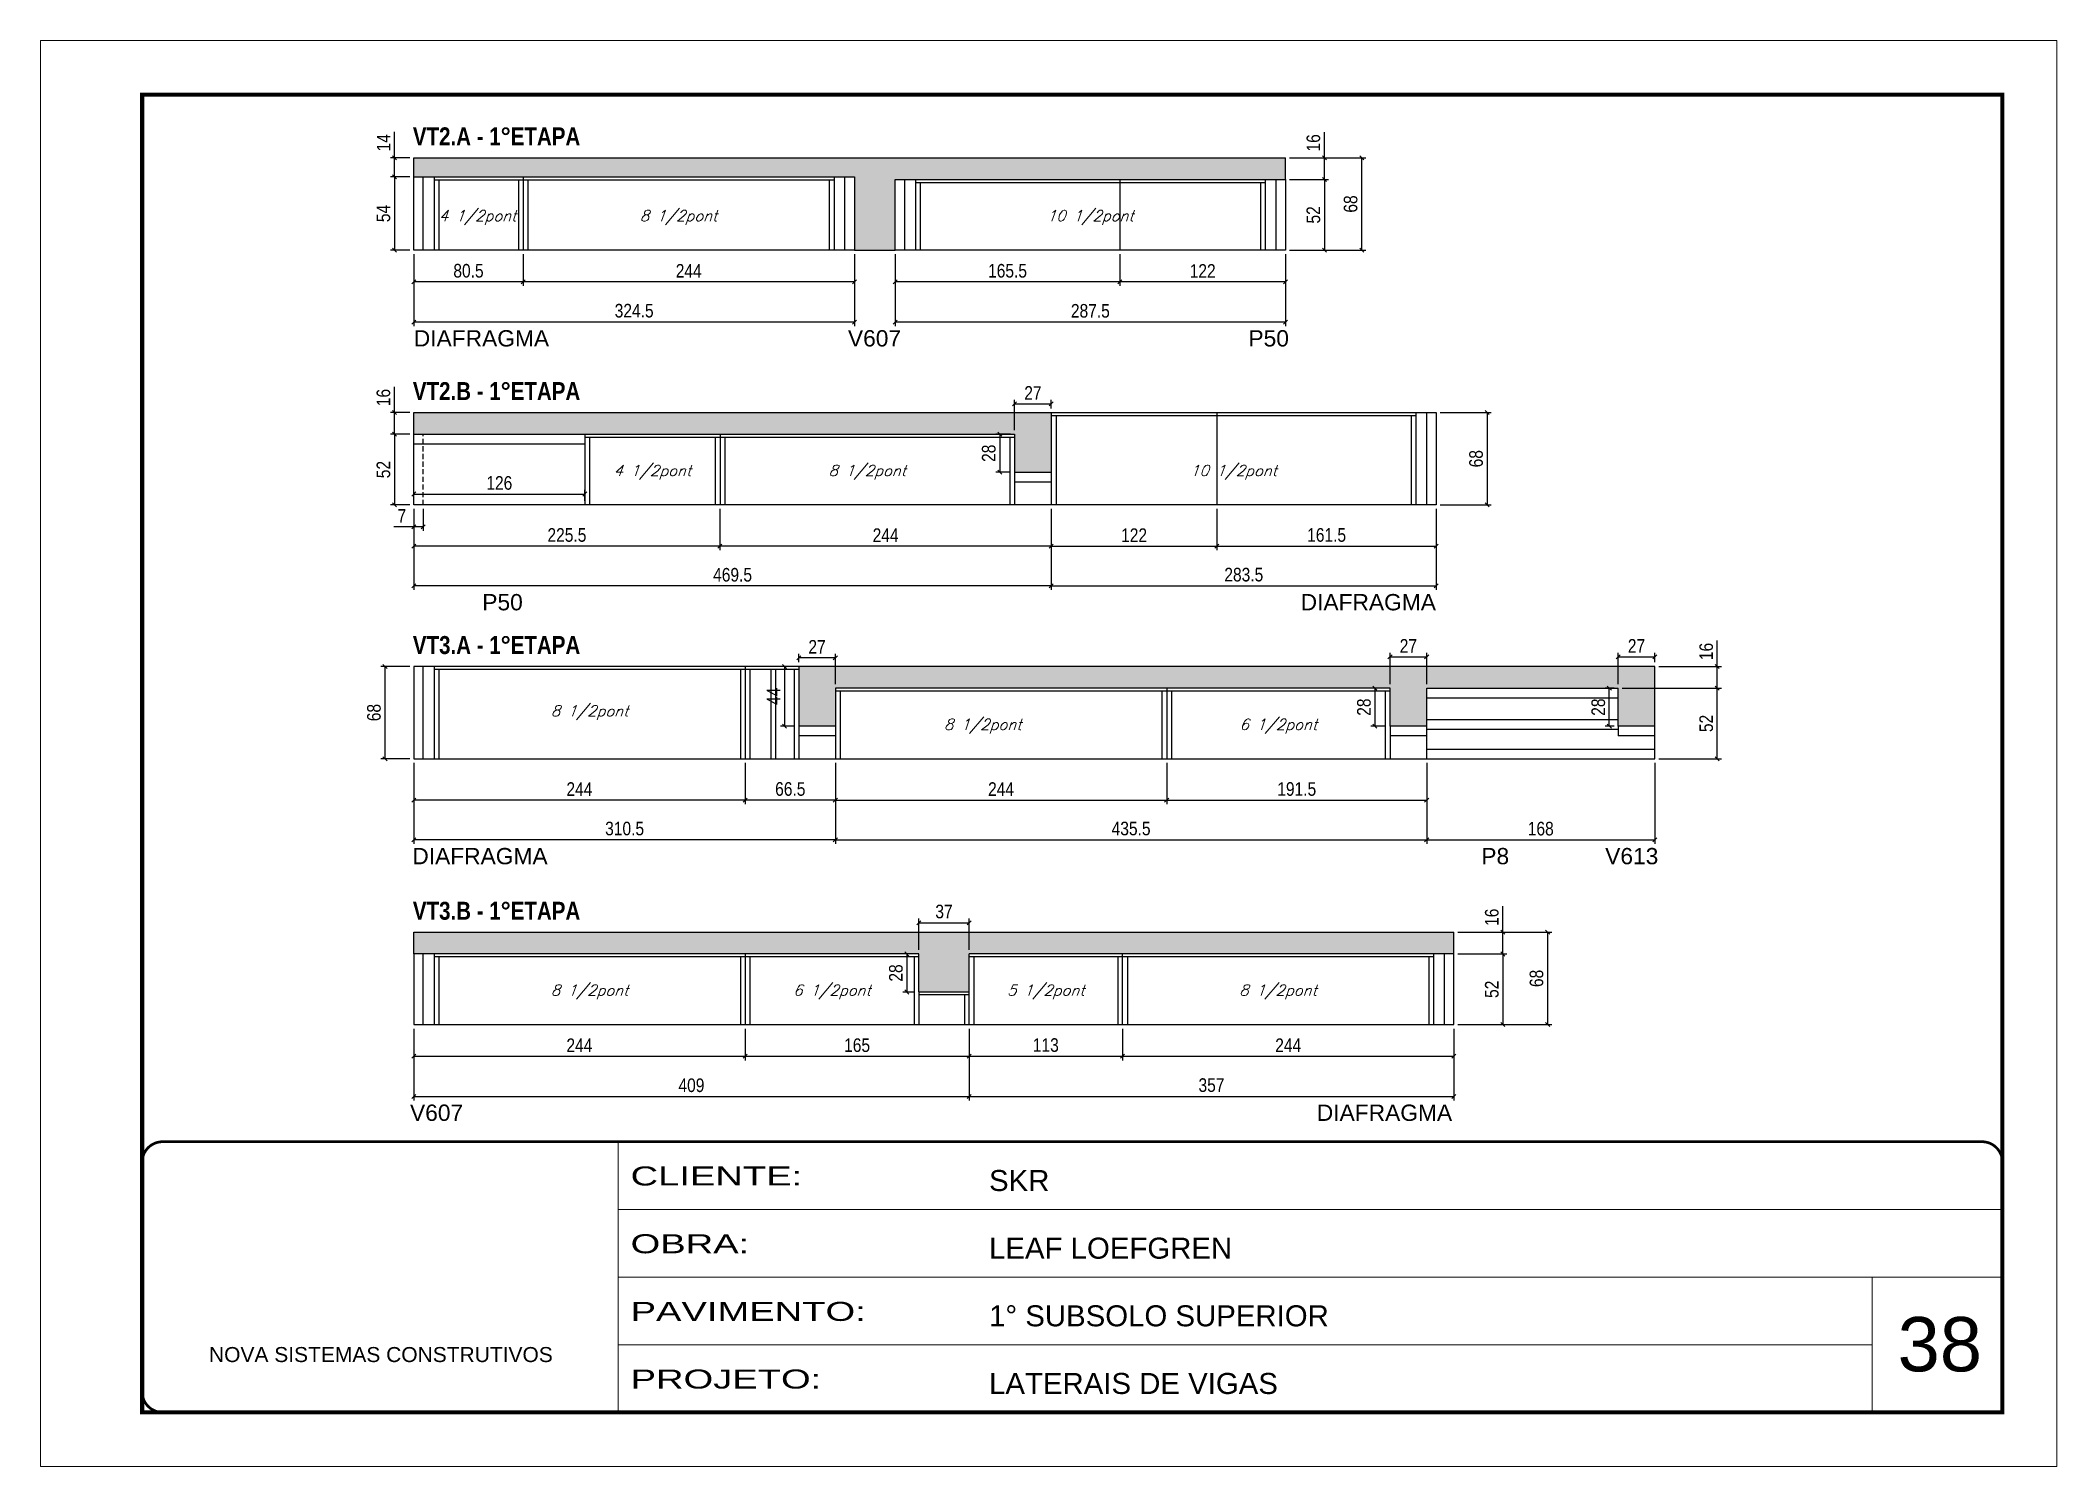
# Model space of a CAD drawing. Extents: x 3309 to 9590, y -2522 to 14608.
# Drawn here: x 4894 to 6379, y 3221 to 4271 of the extents above; entities that cross this region are included whole.
import ezdxf

# ---------------------------------------------------------------- set-up
doc = ezdxf.new("R2010")
doc.units = 0
for name, pattern in [('CONTINUO', [0]), ('DASHED', [0.75, 0.5, -0.25]), ('HIDDEN', [0.375, 0.25, -0.125])]:
    doc.linetypes.add(name, pattern=pattern)
for name, color, linetype in [('5', 5, 'Continuous'), ('COTA', 241, 'Continuous'), ('NOMENCLATURA', 7, 'Continuous'), ('Painéis', 200, 'Continuous'), ('SARR_2.2x7', 40, 'Continuous'), ('SARR_3.5x7', 81, 'Continuous'), ('texto', 7, 'Continuous')]:
    doc.layers.add(name, color=color, linetype=linetype)
for name, color, linetype, lineweight in [('CARIMBO', 255, 'Continuous', 9), ('Folhas', 255, 'Continuous', 9), ('SARRAFO DE PRESSAO', 251, 'DASHED', 9)]:
    doc.layers.add(name, color=color, linetype=linetype, lineweight=lineweight)
doc.styles.add('ARIAL', font='arial.ttf')
doc.styles.add('COTA TECNICA', font='techl___.ttf', dxfattribs={"height": 10})
doc.styles.add('Romans', font='romans.shx')
doc.styles.get("Standard").update_dxf_attribs({"font": 'arial.ttf'})
doc.styles.add('TECNICA', font='techb___.ttf', dxfattribs={"height": 10})
doc.styles.add('Tecnologia', font='')
doc.styles.get('Tecnologia').set_extended_font_data('Forgotten Futurist')
doc.dimstyles.new('PAINEL', dxfattribs={"dimtxt": 10, "dimasz": 3, "dimexe": 3, "dimexo": 3, "dimgap": 3, "dimtad": 1, "dimdec": 1, "dimzin": 12, "dimdsep": 46, "dimtxsty": 'COTA TECNICA', "dimblk1": 'OBLIQUE', "dimblk2": 'OBLIQUE', "dimsah": 1, "dimcen": 0.9, "dimclrd": 4, "dimclre": 4, "dimclrt": 240, "dimadec": 1, "dimazin": 3, "dimtfac": 1, "dimtdec": 1, "dimtmove": 0, "dimatfit": 3, "dimfxl": 1, "dimtolj": 1, "dimtzin": 12, "dimarcsym": 0})

msp = doc.modelspace()

# ---------------------------------------------------------------- texts
at = {"layer": '5', "linetype": 'Continuous'}
for s, rotation, p in [('DIAFRAGMA', 0.00004, (5169.43, 4045.32, 0)), ('V607', 0.00004, (5489.16, 4045.32, 0)), ('P50', 0.00004, (5784.12, 4045.32, 0)), ('P50', 0.00004, (5219.86, 3851.08, 0)), ('DIAFRAGMA', 0.00004, (5822.57, 3851.08, 0)), ('DIAFRAGMA', 359.99996, (5168.34, 3664.14, 0)), ('P8', 0.00004, (5955.63, 3664.14, 0)), ('V613', 0.00004, (6046.86, 3664.14, 0)), ('V607', 0.00004, (5166.63, 3475.23, 0)), ('DIAFRAGMA', 359.99996, (5834.48, 3475.23, 0))]:
    msp.add_text(s, height=12, rotation=rotation, dxfattribs=at).set_placement(p)
at = {"layer": 'CARIMBO', "style": 'ARIAL'}
msp.add_text('38', height=40, dxfattribs=at).set_placement((6262.23, 3290.83))
at = {"layer": 'NOMENCLATURA', "style": 'TECNICA'}
for s, p in [('VT2.A - 1°ETAPA', (5168.72, 4193.42)), ('VT2.B - 1°ETAPA', (5168.72, 4005.89)), ('VT3.A - 1°ETAPA', (5168.72, 3818.94)), ('VT3.B - 1°ETAPA', (5168.72, 3623.32))]:
    msp.add_text(s, height=13.2, dxfattribs=at).set_placement(p)
at = {"layer": 'texto', "color": 2, "char_height": 8, "attachment_point": 5, "style": 'Romans'}
for s, insert in [('{\\Q19;\\C256;4 1/2pont}', (5216.44, 4140.23)), ('{\\Q19;\\C256;8 1/2pont}', (5364.44, 4140.23)), ('{\\Q19;\\C256;10 1/2pont}', (5667.69, 4140.23)), ('{\\Q19;\\C256;4 1/2pont}', (5345.19, 3952.7)), ('{\\Q19;\\C256;8 1/2pont}', (5503.44, 3952.7)), ('{\\Q19;\\C256;10 1/2pont}', (5773.19, 3952.7)), ('{\\Q19;\\C256;8 1/2pont}', (5298.94, 3775.76)), ('{\\Q19;\\C256;8 1/2pont}', (5588.44, 3765.76)), ('{\\Q19;\\C256;6 1/2pont}', (5806.19, 3765.76)), ('{\\Q19;\\C256;8 1/2pont}', (5298.94, 3570.14)), ('{\\Q19;\\C256;6 1/2pont}', (5477.44, 3570.14)), ('{\\Q19;\\C256;5 1/2pont}', (5634.94, 3570.14)), ('{\\Q19;\\C256;8 1/2pont}', (5805.94, 3570.14))]:
    msp.add_mtext(s, dxfattribs=dict(at, insert=insert))

# ---------------------------------------------------------------- blocks, each defined once
blk = doc.blocks.new('9999999999')
at = {"color": 30, "linetype": 'CONTINUO'}
for p, q in [((98564.6, 34230.2), (98564.6, 34429.4)), ((98564.6, 34379.6), (99584, 34379.6)), ((98564.6, 34329.8), (99488, 34329.8)), ((99584, 34329.8), (99488, 34329.8)), ((99488, 34329.8), (99488, 34230.2)), ((98564.6, 34280), (99488, 34280))]:
    blk.add_line(p, q, dxfattribs=at)
at = {"color": 30, "linetype": 'CONTINUO', "const_width": 2}
blk.add_lwpolyline([(99584, 34230.2), (99584, 34414.4, 0.414214), (99569, 34429.4), (98229, 34429.4, 0.414214), (98214, 34414.4), (98214, 34245.2, 0.414214), (98229, 34230.2), (99584, 34230.2)], format="xyb", dxfattribs=at)
at = {"layer": 'Folhas'}
blk.add_lwpolyline([(98139, 34190.2), (99624, 34190.2), (99624, 35240.2), (98139, 35240.2)], close=True, dxfattribs=at)
at = {"layer": 'Folhas', "color": 30, "const_width": 3}
blk.add_lwpolyline([(98214, 34230.2), (99584, 34230.2), (99584, 35200.2), (98214, 35200.2)], close=True, dxfattribs=at)
at = {"color": 7, "linetype": 'Continuous', "ltscale": 5, "style": 'ARIAL'}
for s, height, p in [('SKR', 15.48, (98837.7, 34393.1)), ('LEAF LOEFGREN', 15.483, (98837.7, 34343.3)), ('1° SUBSOLO SUPERIOR', 15.483, (98837.7, 34293.5)), ('NOVA SISTEMAS CONSTRUTIVOS', 11.059, (98263.2, 34267.2)), ('LATERAIS DE VIGAS', 15.483, (98837.7, 34243.7))]:
    blk.add_text(s, height=height, dxfattribs=at).set_placement(p)
at = {"layer": 'Folhas', "color": 7, "style": 'Tecnologia', "width": 1.5}
for s, p in [('CLIENTE:', (98573.7, 34397.2)), ('OBRA:', (98573.7, 34347.3)), ('PAVIMENTO:', (98573.7, 34297.5)), ('PROJETO:', (98573.7, 34247.7))]:
    blk.add_text(s, height=14, dxfattribs=at).set_placement(p)
blk = doc.blocks.new('_Oblique')
at = {"color": 0, "linetype": 'ByBlock', "lineweight": -2}
blk.add_line((-0.5, -0.5), (0.5, 0.5), dxfattribs=at)
blk = doc.blocks.new('*D1307')
at = {"layer": 'COTA', "color": 4, "lineweight": -2, "transparency": 16777216}
for p, q in [((5169.4, 4113.2), (5169.4, 4060.3)), ((5493.9, 4113.2), (5493.9, 4060.3)), ((5493.9, 4063.3), (5169.4, 4063.3))]:
    blk.add_line(p, q, dxfattribs=at)
at = {"layer": 'Defpoints', "color": 0, "transparency": 16777216}
for p in [(5169.4, 4116.2, 0), (5493.9, 4116.2, 0), (5169.4, 4063.3)]:
    blk.add_point(p, dxfattribs=at)
at = {"layer": 'COTA', "color": 4, "lineweight": -2, "transparency": 16777216, "xscale": 3, "yscale": 3, "zscale": 3, "rotation": 180}
blk.add_blockref('_Oblique', (5169.4, 4063.3), dxfattribs=at)
at = {"layer": 'COTA', "color": 4, "lineweight": -2, "transparency": 16777216, "xscale": 3, "yscale": 3, "zscale": 3}
blk.add_blockref('_Oblique', (5493.9, 4063.3), dxfattribs=at)
at = {"layer": 'COTA', "color": 240, "transparency": 16777216, "insert": (5331.7, 4071.6), "char_height": 10, "attachment_point": 5, "style": 'COTA TECNICA'}
blk.add_mtext('\\A1;324.5', dxfattribs=at)
blk = doc.blocks.new('*D1308')
at = {"layer": 'COTA', "color": 4, "lineweight": -2, "transparency": 16777216}
for p, q in [((5249.9, 4113.2), (5249.9, 4089.9)), ((5493.9, 4113.2), (5493.9, 4089.9)), ((5493.9, 4092.9), (5249.9, 4092.9))]:
    blk.add_line(p, q, dxfattribs=at)
at = {"layer": 'Defpoints', "color": 0, "transparency": 16777216}
for p in [(5249.9, 4116.2), (5493.9, 4116.2), (5249.9, 4092.9)]:
    blk.add_point(p, dxfattribs=at)
at = {"layer": 'COTA', "color": 4, "lineweight": -2, "transparency": 16777216, "xscale": 3, "yscale": 3, "zscale": 3, "rotation": 180}
blk.add_blockref('_Oblique', (5249.9, 4092.9), dxfattribs=at)
at = {"layer": 'COTA', "color": 4, "lineweight": -2, "transparency": 16777216, "xscale": 3, "yscale": 3, "zscale": 3}
blk.add_blockref('_Oblique', (5493.9, 4092.9), dxfattribs=at)
at = {"layer": 'COTA', "color": 240, "transparency": 16777216, "insert": (5371.9, 4101), "char_height": 10, "attachment_point": 5, "style": 'COTA TECNICA'}
blk.add_mtext('\\A1;244', dxfattribs=at)
blk = doc.blocks.new('*D1309')
at = {"layer": 'COTA', "color": 4, "lineweight": -2, "transparency": 16777216}
for p, q in [((5169.4, 4113.2), (5169.4, 4089.9)), ((5249.9, 4113.2), (5249.9, 4089.9)), ((5249.9, 4092.9), (5169.4, 4092.9))]:
    blk.add_line(p, q, dxfattribs=at)
at = {"layer": 'Defpoints', "color": 0, "transparency": 16777216}
for p in [(5169.4, 4116.2), (5249.9, 4116.2), (5169.4, 4092.9)]:
    blk.add_point(p, dxfattribs=at)
at = {"layer": 'COTA', "color": 4, "lineweight": -2, "transparency": 16777216, "xscale": 3, "yscale": 3, "zscale": 3, "rotation": 180}
blk.add_blockref('_Oblique', (5169.4, 4092.9), dxfattribs=at)
at = {"layer": 'COTA', "color": 4, "lineweight": -2, "transparency": 16777216, "xscale": 3, "yscale": 3, "zscale": 3}
blk.add_blockref('_Oblique', (5249.9, 4092.9), dxfattribs=at)
at = {"layer": 'COTA', "color": 240, "transparency": 16777216, "insert": (5209.7, 4101), "char_height": 10, "attachment_point": 5, "style": 'COTA TECNICA'}
blk.add_mtext('\\A1;80.5', dxfattribs=at)
blk = doc.blocks.new('*D1311')
at = {"layer": 'COTA', "color": 4, "lineweight": -2, "transparency": 16777216}
for p, q in [((5166.4, 4170.2), (5152.2, 4170.2)), ((5155.2, 4170.2), (5155.2, 4116.2)), ((5166.4, 4116.2), (5152.2, 4116.2))]:
    blk.add_line(p, q, dxfattribs=at)
at = {"layer": 'Defpoints', "color": 0, "transparency": 16777216}
for p in [(5169.4, 4170.2), (5155.2, 4116.2), (5169.4, 4116.2)]:
    blk.add_point(p, dxfattribs=at)
at = {"layer": 'COTA', "color": 4, "lineweight": -2, "transparency": 16777216, "xscale": 3, "yscale": 3, "zscale": 3}
for p, rotation in [((5155.2, 4170.2), 90), ((5155.2, 4116.2), 270)]:
    blk.add_blockref('_Oblique', p, dxfattribs=dict(at, rotation=rotation))
at = {"layer": 'COTA', "color": 240, "transparency": 16777216, "insert": (5147.1, 4143.2), "char_height": 10, "attachment_point": 5, "rotation": 90, "style": 'COTA TECNICA'}
blk.add_mtext('\\A1;54', dxfattribs=at)
blk = doc.blocks.new('*D1312')
at = {"layer": 'COTA', "color": 4, "lineweight": -2, "transparency": 16777216}
for p, q in [((5155.2, 4184.2), (5155.2, 4203.4)), ((5166.4, 4184.2), (5152.2, 4184.2)), ((5155.2, 4170.2), (5155.2, 4184.2)), ((5166.4, 4170.2), (5152.2, 4170.2))]:
    blk.add_line(p, q, dxfattribs=at)
at = {"layer": 'Defpoints', "color": 0, "transparency": 16777216}
for p in [(5155.2, 4184.2), (5169.4, 4184.2), (5169.4, 4170.2)]:
    blk.add_point(p, dxfattribs=at)
at = {"layer": 'COTA', "color": 4, "lineweight": -2, "transparency": 16777216, "xscale": 3, "yscale": 3, "zscale": 3}
for p, rotation in [((5155.2, 4184.2), 90), ((5155.2, 4170.2), 270)]:
    blk.add_blockref('_Oblique', p, dxfattribs=dict(at, rotation=rotation))
at = {"layer": 'COTA', "color": 240, "transparency": 16777216, "insert": (5147.2, 4195.3), "char_height": 10, "attachment_point": 5, "rotation": 90, "style": 'COTA TECNICA'}
blk.add_mtext('\\A1;14', dxfattribs=at)
blk = doc.blocks.new('*D1313')
at = {"layer": 'COTA', "color": 4, "lineweight": -2, "transparency": 16777216}
for p, q in [((5523.9, 4113.2), (5523.9, 4060.3)), ((5811.4, 4113.2), (5811.4, 4060.3)), ((5811.4, 4063.3), (5523.9, 4063.3))]:
    blk.add_line(p, q, dxfattribs=at)
at = {"layer": 'Defpoints', "color": 0, "transparency": 16777216}
for p in [(5523.9, 4116.2, 0), (5811.4, 4116.2, 0), (5523.9, 4063.3)]:
    blk.add_point(p, dxfattribs=at)
at = {"layer": 'COTA', "color": 4, "lineweight": -2, "transparency": 16777216, "xscale": 3, "yscale": 3, "zscale": 3, "rotation": 180}
blk.add_blockref('_Oblique', (5523.9, 4063.3), dxfattribs=at)
at = {"layer": 'COTA', "color": 4, "lineweight": -2, "transparency": 16777216, "xscale": 3, "yscale": 3, "zscale": 3}
blk.add_blockref('_Oblique', (5811.4, 4063.3), dxfattribs=at)
at = {"layer": 'COTA', "color": 240, "transparency": 16777216, "insert": (5667.7, 4071.5), "char_height": 10, "attachment_point": 5, "style": 'COTA TECNICA'}
blk.add_mtext('\\A1;287.5', dxfattribs=at)
blk = doc.blocks.new('*D1314')
at = {"layer": 'COTA', "color": 4, "lineweight": -2, "transparency": 16777216}
for p, q in [((5689.4, 4113.2), (5689.4, 4089.9)), ((5811.4, 4113.2), (5811.4, 4089.9)), ((5811.4, 4092.9), (5689.4, 4092.9))]:
    blk.add_line(p, q, dxfattribs=at)
at = {"layer": 'Defpoints', "color": 0, "transparency": 16777216}
for p in [(5689.4, 4116.2), (5811.4, 4116.2), (5689.4, 4092.9)]:
    blk.add_point(p, dxfattribs=at)
at = {"layer": 'COTA', "color": 4, "lineweight": -2, "transparency": 16777216, "xscale": 3, "yscale": 3, "zscale": 3, "rotation": 180}
blk.add_blockref('_Oblique', (5689.4, 4092.9), dxfattribs=at)
at = {"layer": 'COTA', "color": 4, "lineweight": -2, "transparency": 16777216, "xscale": 3, "yscale": 3, "zscale": 3}
blk.add_blockref('_Oblique', (5811.4, 4092.9), dxfattribs=at)
at = {"layer": 'COTA', "color": 240, "transparency": 16777216, "insert": (5750.4, 4100.9), "char_height": 10, "attachment_point": 5, "style": 'COTA TECNICA'}
blk.add_mtext('\\A1;122', dxfattribs=at)
blk = doc.blocks.new('*D1315')
at = {"layer": 'COTA', "color": 4, "lineweight": -2, "transparency": 16777216}
for p, q in [((5523.9, 4113.2), (5523.9, 4089.9)), ((5689.4, 4113.2), (5689.4, 4089.9)), ((5689.4, 4092.9), (5523.9, 4092.9))]:
    blk.add_line(p, q, dxfattribs=at)
at = {"layer": 'Defpoints', "color": 0, "transparency": 16777216}
for p in [(5523.9, 4116.2), (5689.4, 4116.2), (5523.9, 4092.9)]:
    blk.add_point(p, dxfattribs=at)
at = {"layer": 'COTA', "color": 4, "lineweight": -2, "transparency": 16777216, "xscale": 3, "yscale": 3, "zscale": 3, "rotation": 180}
blk.add_blockref('_Oblique', (5523.9, 4092.9), dxfattribs=at)
at = {"layer": 'COTA', "color": 4, "lineweight": -2, "transparency": 16777216, "xscale": 3, "yscale": 3, "zscale": 3}
blk.add_blockref('_Oblique', (5689.4, 4092.9), dxfattribs=at)
at = {"layer": 'COTA', "color": 240, "transparency": 16777216, "insert": (5606.7, 4101), "char_height": 10, "attachment_point": 5, "style": 'COTA TECNICA'}
blk.add_mtext('\\A1;165.5', dxfattribs=at)
blk = doc.blocks.new('*D1317')
at = {"layer": 'COTA', "color": 4, "lineweight": -2, "transparency": 16777216}
for p, q in [((5814.4, 4168.2), (5843.1, 4168.2)), ((5840.1, 4168.2), (5840.1, 4116.2)), ((5814.4, 4116.2), (5843.1, 4116.2))]:
    blk.add_line(p, q, dxfattribs=at)
at = {"layer": 'Defpoints', "color": 0, "transparency": 16777216}
for p in [(5811.4, 4168.2), (5811.4, 4116.2), (5840.1, 4116.2)]:
    blk.add_point(p, dxfattribs=at)
at = {"layer": 'COTA', "color": 4, "lineweight": -2, "transparency": 16777216, "xscale": 3, "yscale": 3, "zscale": 3}
for p, rotation in [((5840.1, 4168.2), 90), ((5840.1, 4116.2), 270)]:
    blk.add_blockref('_Oblique', p, dxfattribs=dict(at, rotation=rotation))
at = {"layer": 'COTA', "color": 240, "transparency": 16777216, "insert": (5832, 4142.2), "char_height": 10, "attachment_point": 5, "rotation": 90, "style": 'COTA TECNICA'}
blk.add_mtext('\\A1;52', dxfattribs=at)
blk = doc.blocks.new('*D1318')
at = {"layer": 'COTA', "color": 4, "lineweight": -2, "transparency": 16777216}
for p, q in [((5840.1, 4184.2), (5840.1, 4203.2)), ((5814.4, 4184.2), (5843.1, 4184.2)), ((5840.1, 4168.2), (5840.1, 4184.2)), ((5814.4, 4168.2), (5843.1, 4168.2))]:
    blk.add_line(p, q, dxfattribs=at)
at = {"layer": 'Defpoints', "color": 0, "transparency": 16777216}
for p in [(5811.4, 4184.2), (5840.1, 4184.2), (5811.4, 4168.2)]:
    blk.add_point(p, dxfattribs=at)
at = {"layer": 'COTA', "color": 4, "lineweight": -2, "transparency": 16777216, "xscale": 3, "yscale": 3, "zscale": 3}
for p, rotation in [((5840.1, 4184.2), 90), ((5840.1, 4168.2), 270)]:
    blk.add_blockref('_Oblique', p, dxfattribs=dict(at, rotation=rotation))
at = {"layer": 'COTA', "color": 240, "transparency": 16777216, "insert": (5832, 4195.2), "char_height": 10, "attachment_point": 5, "rotation": 90, "style": 'COTA TECNICA'}
blk.add_mtext('\\A1;16', dxfattribs=at)
blk = doc.blocks.new('*D1319')
at = {"layer": 'COTA', "color": 4, "lineweight": -2, "transparency": 16777216}
for p, q in [((5814.4, 4184.2), (5870.6, 4184.2)), ((5867.6, 4116.2), (5867.6, 4184.2)), ((5814.4, 4116.2), (5870.6, 4116.2))]:
    blk.add_line(p, q, dxfattribs=at)
at = {"layer": 'Defpoints', "color": 0, "transparency": 16777216}
for p in [(5811.4, 4184.2), (5867.6, 4184.2), (5811.4, 4116.2)]:
    blk.add_point(p, dxfattribs=at)
at = {"layer": 'COTA', "color": 4, "lineweight": -2, "transparency": 16777216, "xscale": 3, "yscale": 3, "zscale": 3}
for p, rotation in [((5867.6, 4184.2), 90), ((5867.6, 4116.2), 270)]:
    blk.add_blockref('_Oblique', p, dxfattribs=dict(at, rotation=rotation))
at = {"layer": 'COTA', "color": 240, "transparency": 16777216, "insert": (5859.4, 4150.2), "char_height": 10, "attachment_point": 5, "rotation": 90, "style": 'COTA TECNICA'}
blk.add_mtext('\\A1;68', dxfattribs=at)
blk = doc.blocks.new('*D1321')
at = {"layer": 'COTA', "color": 4, "lineweight": -2, "transparency": 16777216}
for p, q in [((5169.4, 3925.7), (5169.4, 3866.1)), ((5638.9, 3925.7), (5638.9, 3866.1)), ((5638.9, 3869.1), (5169.4, 3869.1))]:
    blk.add_line(p, q, dxfattribs=at)
at = {"layer": 'Defpoints', "color": 0, "transparency": 16777216}
for p in [(5169.4, 3928.7, 0), (5638.9, 3928.7, 0), (5169.4, 3869.1)]:
    blk.add_point(p, dxfattribs=at)
at = {"layer": 'COTA', "color": 4, "lineweight": -2, "transparency": 16777216, "xscale": 3, "yscale": 3, "zscale": 3, "rotation": 180}
blk.add_blockref('_Oblique', (5169.4, 3869.1), dxfattribs=at)
at = {"layer": 'COTA', "color": 4, "lineweight": -2, "transparency": 16777216, "xscale": 3, "yscale": 3, "zscale": 3}
blk.add_blockref('_Oblique', (5638.9, 3869.1), dxfattribs=at)
at = {"layer": 'COTA', "color": 240, "transparency": 16777216, "insert": (5404.2, 3877.2), "char_height": 10, "attachment_point": 5, "style": 'COTA TECNICA'}
blk.add_mtext('\\A1;469.5', dxfattribs=at)
blk = doc.blocks.new('*D1322')
at = {"layer": 'COTA', "color": 4, "lineweight": -2, "transparency": 16777216}
for p, q in [((5394.9, 3925.7), (5394.9, 3895.4)), ((5638.9, 3925.7), (5638.9, 3895.4)), ((5638.9, 3898.4), (5394.9, 3898.4))]:
    blk.add_line(p, q, dxfattribs=at)
at = {"layer": 'Defpoints', "color": 0, "transparency": 16777216}
for p in [(5394.9, 3928.7), (5638.9, 3928.7), (5394.9, 3898.4)]:
    blk.add_point(p, dxfattribs=at)
at = {"layer": 'COTA', "color": 4, "lineweight": -2, "transparency": 16777216, "xscale": 3, "yscale": 3, "zscale": 3, "rotation": 180}
blk.add_blockref('_Oblique', (5394.9, 3898.4), dxfattribs=at)
at = {"layer": 'COTA', "color": 4, "lineweight": -2, "transparency": 16777216, "xscale": 3, "yscale": 3, "zscale": 3}
blk.add_blockref('_Oblique', (5638.9, 3898.4), dxfattribs=at)
at = {"layer": 'COTA', "color": 240, "transparency": 16777216, "insert": (5516.9, 3906.4), "char_height": 10, "attachment_point": 5, "style": 'COTA TECNICA'}
blk.add_mtext('\\A1;244', dxfattribs=at)
blk = doc.blocks.new('*D1323')
at = {"layer": 'COTA', "color": 4, "lineweight": -2, "transparency": 16777216}
for p, q in [((5169.4, 3925.7), (5169.4, 3895.4)), ((5394.9, 3925.7), (5394.9, 3895.4)), ((5394.9, 3898.4), (5169.4, 3898.4))]:
    blk.add_line(p, q, dxfattribs=at)
at = {"layer": 'Defpoints', "color": 0, "transparency": 16777216}
for p in [(5169.4, 3928.7), (5394.9, 3928.7), (5169.4, 3898.4)]:
    blk.add_point(p, dxfattribs=at)
at = {"layer": 'COTA', "color": 4, "lineweight": -2, "transparency": 16777216, "xscale": 3, "yscale": 3, "zscale": 3, "rotation": 180}
blk.add_blockref('_Oblique', (5169.4, 3898.4), dxfattribs=at)
at = {"layer": 'COTA', "color": 4, "lineweight": -2, "transparency": 16777216, "xscale": 3, "yscale": 3, "zscale": 3}
blk.add_blockref('_Oblique', (5394.9, 3898.4), dxfattribs=at)
at = {"layer": 'COTA', "color": 240, "transparency": 16777216, "insert": (5282.2, 3906.5), "char_height": 10, "attachment_point": 5, "style": 'COTA TECNICA'}
blk.add_mtext('\\A1;225.5', dxfattribs=at)
blk = doc.blocks.new('*D1320')
at = {"layer": 'COTA', "color": 4, "lineweight": -2, "transparency": 16777216}
for p, q in [((5166.4, 3980.7), (5152.2, 3980.7)), ((5155.2, 3980.7), (5155.2, 3928.7)), ((5166.4, 3928.7), (5152.2, 3928.7))]:
    blk.add_line(p, q, dxfattribs=at)
at = {"layer": 'Defpoints', "color": 0, "transparency": 16777216}
for p in [(5169.4, 3980.7), (5155.2, 3928.7), (5169.4, 3928.7)]:
    blk.add_point(p, dxfattribs=at)
at = {"layer": 'COTA', "color": 4, "lineweight": -2, "transparency": 16777216, "xscale": 3, "yscale": 3, "zscale": 3}
for p, rotation in [((5155.2, 3980.7), 90), ((5155.2, 3928.7), 270)]:
    blk.add_blockref('_Oblique', p, dxfattribs=dict(at, rotation=rotation))
at = {"layer": 'COTA', "color": 240, "transparency": 16777216, "insert": (5147.1, 3954.7), "char_height": 10, "attachment_point": 5, "rotation": 90, "style": 'COTA TECNICA'}
blk.add_mtext('\\A1;52', dxfattribs=at)
blk = doc.blocks.new('*D1325')
at = {"layer": 'COTA', "color": 4, "lineweight": -2, "transparency": 16777216}
for p, q in [((5169.4, 3925.7), (5169.4, 3909.6)), ((5176.4, 3925.7), (5176.4, 3909.6)), ((5169.4, 3912.6), (5154.7, 3912.6)), ((5176.4, 3912.6), (5169.4, 3912.6))]:
    blk.add_line(p, q, dxfattribs=at)
at = {"layer": 'Defpoints', "color": 0, "transparency": 16777216}
for p in [(5169.4, 3928.7), (5176.4, 3928.7), (5169.4, 3912.6)]:
    blk.add_point(p, dxfattribs=at)
at = {"layer": 'COTA', "color": 4, "lineweight": -2, "transparency": 16777216, "xscale": 3, "yscale": 3, "zscale": 3, "rotation": 180}
blk.add_blockref('_Oblique', (5169.4, 3912.6), dxfattribs=at)
at = {"layer": 'COTA', "color": 4, "lineweight": -2, "transparency": 16777216, "xscale": 3, "yscale": 3, "zscale": 3}
blk.add_blockref('_Oblique', (5176.4, 3912.6), dxfattribs=at)
at = {"layer": 'COTA', "color": 240, "transparency": 16777216, "insert": (5160.6, 3920.6), "char_height": 10, "attachment_point": 5, "style": 'COTA TECNICA'}
blk.add_mtext('\\A1;7', dxfattribs=at)
blk = doc.blocks.new('*D1326')
at = {"layer": 'COTA', "color": 4, "lineweight": -2, "transparency": 16777216}
for p, q in [((5169.4, 3931.7), (5169.4, 3939.7)), ((5169.4, 3936.7), (5295.4, 3936.7)), ((5295.4, 3931.7), (5295.4, 3939.7))]:
    blk.add_line(p, q, dxfattribs=at)
at = {"layer": 'Defpoints', "color": 0, "transparency": 16777216}
for p in [(5295.4, 3936.7), (5169.4, 3928.7), (5295.4, 3928.7)]:
    blk.add_point(p, dxfattribs=at)
at = {"layer": 'COTA', "color": 4, "lineweight": -2, "transparency": 16777216, "xscale": 3, "yscale": 3, "zscale": 3, "rotation": 180}
blk.add_blockref('_Oblique', (5169.4, 3936.7), dxfattribs=at)
at = {"layer": 'COTA', "color": 4, "lineweight": -2, "transparency": 16777216, "xscale": 3, "yscale": 3, "zscale": 3}
blk.add_blockref('_Oblique', (5295.4, 3936.7), dxfattribs=at)
at = {"layer": 'COTA', "color": 240, "transparency": 16777216, "insert": (5232.4, 3944.8), "char_height": 10, "attachment_point": 5, "style": 'COTA TECNICA'}
blk.add_mtext('\\A1;126', dxfattribs=at)
blk = doc.blocks.new('*D1327')
at = {"layer": 'COTA', "color": 4, "lineweight": -2, "transparency": 16777216}
for p, q in [((5638.9, 3925.7), (5638.9, 3866.1)), ((5922.4, 3925.7), (5922.4, 3866.1)), ((5638.9, 3869.1), (5922.4, 3869.1))]:
    blk.add_line(p, q, dxfattribs=at)
at = {"layer": 'Defpoints', "color": 0, "transparency": 16777216}
for p in [(5638.9, 3928.7), (5922.4, 3928.7), (5922.4, 3869.1)]:
    blk.add_point(p, dxfattribs=at)
at = {"layer": 'COTA', "color": 4, "lineweight": -2, "transparency": 16777216, "xscale": 3, "yscale": 3, "zscale": 3, "rotation": 180}
blk.add_blockref('_Oblique', (5638.9, 3869.1), dxfattribs=at)
at = {"layer": 'COTA', "color": 4, "lineweight": -2, "transparency": 16777216, "xscale": 3, "yscale": 3, "zscale": 3}
blk.add_blockref('_Oblique', (5922.4, 3869.1), dxfattribs=at)
at = {"layer": 'COTA', "color": 240, "transparency": 16777216, "insert": (5780.7, 3877.3), "char_height": 10, "attachment_point": 5, "style": 'COTA TECNICA'}
blk.add_mtext('\\A1;283.5', dxfattribs=at)
blk = doc.blocks.new('*D1328')
at = {"layer": 'COTA', "color": 4, "lineweight": -2, "transparency": 16777216}
for p, q in [((5638.9, 3925.7), (5638.9, 3895.4)), ((5760.9, 3925.7), (5760.9, 3895.4)), ((5638.9, 3898.4), (5760.9, 3898.4))]:
    blk.add_line(p, q, dxfattribs=at)
at = {"layer": 'Defpoints', "color": 0, "transparency": 16777216}
for p in [(5638.9, 3928.7), (5760.9, 3928.7), (5760.9, 3898.4)]:
    blk.add_point(p, dxfattribs=at)
at = {"layer": 'COTA', "color": 4, "lineweight": -2, "transparency": 16777216, "xscale": 3, "yscale": 3, "zscale": 3, "rotation": 180}
blk.add_blockref('_Oblique', (5638.9, 3898.4), dxfattribs=at)
at = {"layer": 'COTA', "color": 4, "lineweight": -2, "transparency": 16777216, "xscale": 3, "yscale": 3, "zscale": 3}
blk.add_blockref('_Oblique', (5760.9, 3898.4), dxfattribs=at)
at = {"layer": 'COTA', "color": 240, "transparency": 16777216, "insert": (5699.9, 3906.4), "char_height": 10, "attachment_point": 5, "style": 'COTA TECNICA'}
blk.add_mtext('\\A1;122', dxfattribs=at)
blk = doc.blocks.new('*D1329')
at = {"layer": 'COTA', "color": 4, "lineweight": -2, "transparency": 16777216}
for p, q in [((5760.9, 3925.7), (5760.9, 3895.4)), ((5922.4, 3925.7), (5922.4, 3895.4)), ((5760.9, 3898.4), (5922.4, 3898.4))]:
    blk.add_line(p, q, dxfattribs=at)
at = {"layer": 'Defpoints', "color": 0, "transparency": 16777216}
for p in [(5760.9, 3928.7), (5922.4, 3928.7), (5922.4, 3898.4)]:
    blk.add_point(p, dxfattribs=at)
at = {"layer": 'COTA', "color": 4, "lineweight": -2, "transparency": 16777216, "xscale": 3, "yscale": 3, "zscale": 3, "rotation": 180}
blk.add_blockref('_Oblique', (5760.9, 3898.4), dxfattribs=at)
at = {"layer": 'COTA', "color": 4, "lineweight": -2, "transparency": 16777216, "xscale": 3, "yscale": 3, "zscale": 3}
blk.add_blockref('_Oblique', (5922.4, 3898.4), dxfattribs=at)
at = {"layer": 'COTA', "color": 240, "transparency": 16777216, "insert": (5841.7, 3906.5), "char_height": 10, "attachment_point": 5, "style": 'COTA TECNICA'}
blk.add_mtext('\\A1;161.5', dxfattribs=at)
blk = doc.blocks.new('*D1330')
at = {"layer": 'COTA', "color": 4, "lineweight": -2, "transparency": 16777216}
for p, q in [((5925.4, 3996.7), (5962.9, 3996.7)), ((5959.9, 3996.7), (5959.9, 3928.7)), ((5925.4, 3928.7), (5962.9, 3928.7))]:
    blk.add_line(p, q, dxfattribs=at)
at = {"layer": 'Defpoints', "color": 0, "transparency": 16777216}
for p in [(5922.4, 3996.7), (5922.4, 3928.7), (5959.9, 3928.7)]:
    blk.add_point(p, dxfattribs=at)
at = {"layer": 'COTA', "color": 4, "lineweight": -2, "transparency": 16777216, "xscale": 3, "yscale": 3, "zscale": 3}
for p, rotation in [((5959.9, 3996.7), 90), ((5959.9, 3928.7), 270)]:
    blk.add_blockref('_Oblique', p, dxfattribs=dict(at, rotation=rotation))
at = {"layer": 'COTA', "color": 240, "transparency": 16777216, "insert": (5951.8, 3962.7), "char_height": 10, "attachment_point": 5, "rotation": 90, "style": 'COTA TECNICA'}
blk.add_mtext('\\A1;68', dxfattribs=at)
blk = doc.blocks.new('*D1331')
at = {"layer": 'COTA', "color": 4, "lineweight": -2, "transparency": 16777216}
for p, q in [((5611.9, 3983.7), (5611.9, 4006.1)), ((5611.9, 4003.1), (5638.9, 4003.1)), ((5638.9, 3999.7), (5638.9, 4006.1))]:
    blk.add_line(p, q, dxfattribs=at)
at = {"layer": 'Defpoints', "color": 0, "transparency": 16777216}
for p in [(5638.9, 4003.1), (5638.9, 3996.7), (5611.9, 3980.7)]:
    blk.add_point(p, dxfattribs=at)
at = {"layer": 'COTA', "color": 4, "lineweight": -2, "transparency": 16777216, "xscale": 3, "yscale": 3, "zscale": 3, "rotation": 180}
blk.add_blockref('_Oblique', (5611.9, 4003.1), dxfattribs=at)
at = {"layer": 'COTA', "color": 4, "lineweight": -2, "transparency": 16777216, "xscale": 3, "yscale": 3, "zscale": 3}
blk.add_blockref('_Oblique', (5638.9, 4003.1), dxfattribs=at)
at = {"layer": 'COTA', "color": 240, "transparency": 16777216, "insert": (5625.4, 4011.1), "char_height": 10, "attachment_point": 5, "style": 'COTA TECNICA'}
blk.add_mtext('\\A1;27', dxfattribs=at)
blk = doc.blocks.new('*D1332')
at = {"layer": 'COTA', "color": 4, "lineweight": -2, "transparency": 16777216}
for p, q in [((5608.9, 3980.7), (5598, 3980.7)), ((5601, 3980.7), (5601, 3952.7)), ((5608.9, 3952.7), (5598, 3952.7))]:
    blk.add_line(p, q, dxfattribs=at)
at = {"layer": 'Defpoints', "color": 0, "transparency": 16777216}
for p in [(5611.9, 3980.7), (5601, 3952.7), (5611.9, 3952.7)]:
    blk.add_point(p, dxfattribs=at)
at = {"layer": 'COTA', "color": 4, "lineweight": -2, "transparency": 16777216, "xscale": 3, "yscale": 3, "zscale": 3}
for p, rotation in [((5601, 3980.7), 90), ((5601, 3952.7), 270)]:
    blk.add_blockref('_Oblique', p, dxfattribs=dict(at, rotation=rotation))
at = {"layer": 'COTA', "color": 240, "transparency": 16777216, "insert": (5592.9, 3966.7), "char_height": 10, "attachment_point": 5, "rotation": 90, "style": 'COTA TECNICA'}
blk.add_mtext('\\A1;28', dxfattribs=at)
blk = doc.blocks.new('*D1333')
at = {"layer": 'COTA', "color": 4, "lineweight": -2, "transparency": 16777216}
for p, q in [((5155.2, 3996.7), (5155.2, 4015.7)), ((5166.4, 3996.7), (5152.2, 3996.7)), ((5155.2, 3980.7), (5155.2, 3996.7)), ((5166.4, 3980.7), (5152.2, 3980.7))]:
    blk.add_line(p, q, dxfattribs=at)
at = {"layer": 'Defpoints', "color": 0, "transparency": 16777216}
for p in [(5155.2, 3996.7), (5169.4, 3996.7), (5169.4, 3980.7)]:
    blk.add_point(p, dxfattribs=at)
at = {"layer": 'COTA', "color": 4, "lineweight": -2, "transparency": 16777216, "xscale": 3, "yscale": 3, "zscale": 3}
for p, rotation in [((5155.2, 3996.7), 90), ((5155.2, 3980.7), 270)]:
    blk.add_blockref('_Oblique', p, dxfattribs=dict(at, rotation=rotation))
at = {"layer": 'COTA', "color": 240, "transparency": 16777216, "insert": (5147.1, 4007.7), "char_height": 10, "attachment_point": 5, "rotation": 90, "style": 'COTA TECNICA'}
blk.add_mtext('\\A1;16', dxfattribs=at)
blk = doc.blocks.new('*D1392')
at = {"layer": 'COTA', "color": 4, "lineweight": -2, "transparency": 16777216}
for p, q in [((5479.9, 3738.8), (5479.9, 3679.1)), ((5915.4, 3738.8), (5915.4, 3679.1)), ((5479.9, 3682.1), (5915.4, 3682.1))]:
    blk.add_line(p, q, dxfattribs=at)
at = {"layer": 'Defpoints', "color": 0, "transparency": 16777216}
for p in [(5479.9, 3741.8, 0), (5915.4, 3741.8, 0), (5915.4, 3682.1)]:
    blk.add_point(p, dxfattribs=at)
at = {"layer": 'COTA', "color": 4, "lineweight": -2, "transparency": 16777216, "xscale": 3, "yscale": 3, "zscale": 3, "rotation": 180}
blk.add_blockref('_Oblique', (5479.9, 3682.1), dxfattribs=at)
at = {"layer": 'COTA', "color": 4, "lineweight": -2, "transparency": 16777216, "xscale": 3, "yscale": 3, "zscale": 3}
blk.add_blockref('_Oblique', (5915.4, 3682.1), dxfattribs=at)
at = {"layer": 'COTA', "color": 240, "transparency": 16777216, "insert": (5697.7, 3690.4), "char_height": 10, "attachment_point": 5, "style": 'COTA TECNICA'}
blk.add_mtext('\\A1;435.5', dxfattribs=at)
blk = doc.blocks.new('*D1393')
at = {"layer": 'COTA', "color": 4, "lineweight": -2, "transparency": 16777216}
for p, q in [((5479.9, 3738.8), (5479.9, 3708.4)), ((5723.9, 3738.8), (5723.9, 3708.4)), ((5479.9, 3711.4), (5723.9, 3711.4))]:
    blk.add_line(p, q, dxfattribs=at)
at = {"layer": 'Defpoints', "color": 0, "transparency": 16777216}
for p in [(5479.9, 3741.8), (5723.9, 3741.8), (5723.9, 3711.4)]:
    blk.add_point(p, dxfattribs=at)
at = {"layer": 'COTA', "color": 4, "lineweight": -2, "transparency": 16777216, "xscale": 3, "yscale": 3, "zscale": 3, "rotation": 180}
blk.add_blockref('_Oblique', (5479.9, 3711.4), dxfattribs=at)
at = {"layer": 'COTA', "color": 4, "lineweight": -2, "transparency": 16777216, "xscale": 3, "yscale": 3, "zscale": 3}
blk.add_blockref('_Oblique', (5723.9, 3711.4), dxfattribs=at)
at = {"layer": 'COTA', "color": 240, "transparency": 16777216, "insert": (5601.9, 3719.5), "char_height": 10, "attachment_point": 5, "style": 'COTA TECNICA'}
blk.add_mtext('\\A1;244', dxfattribs=at)
blk = doc.blocks.new('*D1394')
at = {"layer": 'COTA', "color": 4, "lineweight": -2, "transparency": 16777216}
for p, q in [((5723.9, 3738.8), (5723.9, 3708.4)), ((5915.4, 3738.8), (5915.4, 3708.4)), ((5723.9, 3711.4), (5915.4, 3711.4))]:
    blk.add_line(p, q, dxfattribs=at)
at = {"layer": 'Defpoints', "color": 0, "transparency": 16777216}
for p in [(5723.9, 3741.8), (5915.4, 3741.8), (5915.4, 3711.4)]:
    blk.add_point(p, dxfattribs=at)
at = {"layer": 'COTA', "color": 4, "lineweight": -2, "transparency": 16777216, "xscale": 3, "yscale": 3, "zscale": 3, "rotation": 180}
blk.add_blockref('_Oblique', (5723.9, 3711.4), dxfattribs=at)
at = {"layer": 'COTA', "color": 4, "lineweight": -2, "transparency": 16777216, "xscale": 3, "yscale": 3, "zscale": 3}
blk.add_blockref('_Oblique', (5915.4, 3711.4), dxfattribs=at)
at = {"layer": 'COTA', "color": 240, "transparency": 16777216, "insert": (5819.7, 3719.5), "char_height": 10, "attachment_point": 5, "style": 'COTA TECNICA'}
blk.add_mtext('\\A1;191.5', dxfattribs=at)
blk = doc.blocks.new('*D1388')
at = {"layer": 'COTA', "color": 4, "lineweight": -2, "transparency": 16777216}
for p, q in [((5169.4, 3738.8), (5169.4, 3679.1)), ((5479.9, 3738.8), (5479.9, 3679.1)), ((5479.9, 3682.1), (5169.4, 3682.1))]:
    blk.add_line(p, q, dxfattribs=at)
at = {"layer": 'Defpoints', "color": 0, "transparency": 16777216}
for p in [(5169.4, 3741.8), (5479.9, 3741.8), (5169.4, 3682.1)]:
    blk.add_point(p, dxfattribs=at)
at = {"layer": 'COTA', "color": 4, "lineweight": -2, "transparency": 16777216, "xscale": 3, "yscale": 3, "zscale": 3, "rotation": 180}
blk.add_blockref('_Oblique', (5169.4, 3682.1), dxfattribs=at)
at = {"layer": 'COTA', "color": 4, "lineweight": -2, "transparency": 16777216, "xscale": 3, "yscale": 3, "zscale": 3}
blk.add_blockref('_Oblique', (5479.9, 3682.1), dxfattribs=at)
at = {"layer": 'COTA', "color": 240, "transparency": 16777216, "insert": (5324.7, 3690.4), "char_height": 10, "attachment_point": 5, "style": 'COTA TECNICA'}
blk.add_mtext('\\A1;310.5', dxfattribs=at)
blk = doc.blocks.new('*D1389')
at = {"layer": 'COTA', "color": 4, "lineweight": -2, "transparency": 16777216}
for p, q in [((5413.4, 3738.8), (5413.4, 3708.4)), ((5479.9, 3738.8), (5479.9, 3708.4)), ((5479.9, 3711.4), (5413.4, 3711.4))]:
    blk.add_line(p, q, dxfattribs=at)
at = {"layer": 'Defpoints', "color": 0, "transparency": 16777216}
for p in [(5413.4, 3741.8), (5479.9, 3741.8), (5413.4, 3711.4)]:
    blk.add_point(p, dxfattribs=at)
at = {"layer": 'COTA', "color": 4, "lineweight": -2, "transparency": 16777216, "xscale": 3, "yscale": 3, "zscale": 3, "rotation": 180}
blk.add_blockref('_Oblique', (5413.4, 3711.4), dxfattribs=at)
at = {"layer": 'COTA', "color": 4, "lineweight": -2, "transparency": 16777216, "xscale": 3, "yscale": 3, "zscale": 3}
blk.add_blockref('_Oblique', (5479.9, 3711.4), dxfattribs=at)
at = {"layer": 'COTA', "color": 240, "transparency": 16777216, "insert": (5446.7, 3719.5), "char_height": 10, "attachment_point": 5, "style": 'COTA TECNICA'}
blk.add_mtext('\\A1;66.5', dxfattribs=at)
blk = doc.blocks.new('*D1390')
at = {"layer": 'COTA', "color": 4, "lineweight": -2, "transparency": 16777216}
for p, q in [((5169.4, 3738.8), (5169.4, 3708.4)), ((5413.4, 3738.8), (5413.4, 3708.4)), ((5413.4, 3711.4), (5169.4, 3711.4))]:
    blk.add_line(p, q, dxfattribs=at)
at = {"layer": 'Defpoints', "color": 0, "transparency": 16777216}
for p in [(5169.4, 3741.8), (5413.4, 3741.8), (5169.4, 3711.4)]:
    blk.add_point(p, dxfattribs=at)
at = {"layer": 'COTA', "color": 4, "lineweight": -2, "transparency": 16777216, "xscale": 3, "yscale": 3, "zscale": 3, "rotation": 180}
blk.add_blockref('_Oblique', (5169.4, 3711.4), dxfattribs=at)
at = {"layer": 'COTA', "color": 4, "lineweight": -2, "transparency": 16777216, "xscale": 3, "yscale": 3, "zscale": 3}
blk.add_blockref('_Oblique', (5413.4, 3711.4), dxfattribs=at)
at = {"layer": 'COTA', "color": 240, "transparency": 16777216, "insert": (5291.4, 3719.5), "char_height": 10, "attachment_point": 5, "style": 'COTA TECNICA'}
blk.add_mtext('\\A1;244', dxfattribs=at)
blk = doc.blocks.new('*D1396')
at = {"layer": 'COTA', "color": 4, "lineweight": -2, "transparency": 16777216}
for p, q in [((5166.4, 3809.8), (5145.2, 3809.8)), ((5148.2, 3809.8), (5148.2, 3741.8)), ((5166.4, 3741.8), (5145.2, 3741.8))]:
    blk.add_line(p, q, dxfattribs=at)
at = {"layer": 'Defpoints', "color": 0, "transparency": 16777216}
for p in [(5169.4, 3809.8), (5148.2, 3741.8), (5169.4, 3741.8)]:
    blk.add_point(p, dxfattribs=at)
at = {"layer": 'COTA', "color": 4, "lineweight": -2, "transparency": 16777216, "xscale": 3, "yscale": 3, "zscale": 3}
for p, rotation in [((5148.2, 3809.8), 90), ((5148.2, 3741.8), 270)]:
    blk.add_blockref('_Oblique', p, dxfattribs=dict(at, rotation=rotation))
at = {"layer": 'COTA', "color": 240, "transparency": 16777216, "insert": (5140.1, 3775.8), "char_height": 10, "attachment_point": 5, "rotation": 90, "style": 'COTA TECNICA'}
blk.add_mtext('\\A1;68', dxfattribs=at)
blk = doc.blocks.new('*D1397')
at = {"layer": 'COTA', "color": 4, "lineweight": -2, "transparency": 16777216}
for p, q in [((5452.9, 3812.8), (5452.9, 3819.1)), ((5479.9, 3796.8), (5479.9, 3819.1)), ((5479.9, 3816.1), (5452.9, 3816.1))]:
    blk.add_line(p, q, dxfattribs=at)
at = {"layer": 'Defpoints', "color": 0, "transparency": 16777216}
for p in [(5452.9, 3816.1), (5452.9, 3809.8), (5479.9, 3793.8)]:
    blk.add_point(p, dxfattribs=at)
at = {"layer": 'COTA', "color": 4, "lineweight": -2, "transparency": 16777216, "xscale": 3, "yscale": 3, "zscale": 3, "rotation": 180}
blk.add_blockref('_Oblique', (5452.9, 3816.1), dxfattribs=at)
at = {"layer": 'COTA', "color": 4, "lineweight": -2, "transparency": 16777216, "xscale": 3, "yscale": 3, "zscale": 3}
blk.add_blockref('_Oblique', (5479.9, 3816.1), dxfattribs=at)
at = {"layer": 'COTA', "color": 240, "transparency": 16777216, "insert": (5466.4, 3824.2), "char_height": 10, "attachment_point": 5, "style": 'COTA TECNICA'}
blk.add_mtext('\\A1;27', dxfattribs=at)
blk = doc.blocks.new('*D1400')
at = {"layer": 'COTA', "color": 4, "lineweight": -2, "transparency": 16777216}
for p, q in [((5915.4, 3738.8), (5915.4, 3679.1)), ((6083.4, 3738.8), (6083.4, 3679.1)), ((5915.4, 3682.1), (6083.4, 3682.1))]:
    blk.add_line(p, q, dxfattribs=at)
at = {"layer": 'Defpoints', "color": 0, "transparency": 16777216}
for p in [(5915.4, 3741.8), (6083.4, 3741.8), (6083.4, 3682.1)]:
    blk.add_point(p, dxfattribs=at)
at = {"layer": 'COTA', "color": 4, "lineweight": -2, "transparency": 16777216, "xscale": 3, "yscale": 3, "zscale": 3, "rotation": 180}
blk.add_blockref('_Oblique', (5915.4, 3682.1), dxfattribs=at)
at = {"layer": 'COTA', "color": 4, "lineweight": -2, "transparency": 16777216, "xscale": 3, "yscale": 3, "zscale": 3}
blk.add_blockref('_Oblique', (6083.4, 3682.1), dxfattribs=at)
at = {"layer": 'COTA', "color": 240, "transparency": 16777216, "insert": (5999.4, 3690.3), "char_height": 10, "attachment_point": 5, "style": 'COTA TECNICA'}
blk.add_mtext('\\A1;168', dxfattribs=at)
blk = doc.blocks.new('*D1401')
at = {"layer": 'COTA', "color": 4, "lineweight": -2, "transparency": 16777216}
for p, q in [((6059.4, 3793.8), (6132.4, 3793.8)), ((6129.4, 3741.8), (6129.4, 3793.8)), ((6086.4, 3741.8), (6132.4, 3741.8))]:
    blk.add_line(p, q, dxfattribs=at)
at = {"layer": 'Defpoints', "color": 0, "transparency": 16777216}
for p in [(6056.4, 3793.8), (6129.4, 3793.8), (6083.4, 3741.8)]:
    blk.add_point(p, dxfattribs=at)
at = {"layer": 'COTA', "color": 4, "lineweight": -2, "transparency": 16777216, "xscale": 3, "yscale": 3, "zscale": 3}
for p, rotation in [((6129.4, 3793.8), 90), ((6129.4, 3741.8), 270)]:
    blk.add_blockref('_Oblique', p, dxfattribs=dict(at, rotation=rotation))
at = {"layer": 'COTA', "color": 240, "transparency": 16777216, "insert": (6121.3, 3767.8), "char_height": 10, "attachment_point": 5, "rotation": 90, "style": 'COTA TECNICA'}
blk.add_mtext('\\A1;52', dxfattribs=at)
blk = doc.blocks.new('*D1402')
at = {"layer": 'COTA', "color": 4, "lineweight": -2, "transparency": 16777216}
for p, q in [((6129.4, 3809.8), (6129.4, 3828.8)), ((6086.4, 3809.8), (6132.4, 3809.8)), ((6129.4, 3793.8), (6129.4, 3809.8)), ((6059.4, 3793.8), (6132.4, 3793.8))]:
    blk.add_line(p, q, dxfattribs=at)
at = {"layer": 'Defpoints', "color": 0, "transparency": 16777216}
for p in [(6083.4, 3809.8), (6129.4, 3809.8), (6056.4, 3793.8)]:
    blk.add_point(p, dxfattribs=at)
at = {"layer": 'COTA', "color": 4, "lineweight": -2, "transparency": 16777216, "xscale": 3, "yscale": 3, "zscale": 3}
for p, rotation in [((6129.4, 3809.8), 90), ((6129.4, 3793.8), 270)]:
    blk.add_blockref('_Oblique', p, dxfattribs=dict(at, rotation=rotation))
at = {"layer": 'COTA', "color": 240, "transparency": 16777216, "insert": (6121.3, 3820.8), "char_height": 10, "attachment_point": 5, "rotation": 90, "style": 'COTA TECNICA'}
blk.add_mtext('\\A1;16', dxfattribs=at)
blk = doc.blocks.new('*D1403')
at = {"layer": 'COTA', "color": 4, "lineweight": -2, "transparency": 16777216}
for p, q in [((6056.4, 3796.8), (6056.4, 3819.9)), ((6056.4, 3816.9), (6083.4, 3816.9)), ((6083.4, 3812.8), (6083.4, 3819.9))]:
    blk.add_line(p, q, dxfattribs=at)
at = {"layer": 'Defpoints', "color": 0, "transparency": 16777216}
for p in [(6083.4, 3816.9), (6083.4, 3809.8), (6056.4, 3793.8)]:
    blk.add_point(p, dxfattribs=at)
at = {"layer": 'COTA', "color": 4, "lineweight": -2, "transparency": 16777216, "xscale": 3, "yscale": 3, "zscale": 3, "rotation": 180}
blk.add_blockref('_Oblique', (6056.4, 3816.9), dxfattribs=at)
at = {"layer": 'COTA', "color": 4, "lineweight": -2, "transparency": 16777216, "xscale": 3, "yscale": 3, "zscale": 3}
blk.add_blockref('_Oblique', (6083.4, 3816.9), dxfattribs=at)
at = {"layer": 'COTA', "color": 240, "transparency": 16777216, "insert": (6069.9, 3824.9), "char_height": 10, "attachment_point": 5, "style": 'COTA TECNICA'}
blk.add_mtext('\\A1;27', dxfattribs=at)
blk = doc.blocks.new('*D1404')
at = {"layer": 'COTA', "color": 4, "lineweight": -2, "transparency": 16777216}
for p, q in [((6053.4, 3793.8), (6046.9, 3793.8)), ((6049.9, 3765.8), (6049.9, 3793.8)), ((6053.4, 3765.8), (6046.9, 3765.8))]:
    blk.add_line(p, q, dxfattribs=at)
at = {"layer": 'Defpoints', "color": 0, "transparency": 16777216}
for p in [(6049.9, 3793.8), (6056.4, 3793.8), (6056.4, 3765.8)]:
    blk.add_point(p, dxfattribs=at)
at = {"layer": 'COTA', "color": 4, "lineweight": -2, "transparency": 16777216, "xscale": 3, "yscale": 3, "zscale": 3}
for p, rotation in [((6049.9, 3793.8), 90), ((6049.9, 3765.8), 270)]:
    blk.add_blockref('_Oblique', p, dxfattribs=dict(at, rotation=rotation))
at = {"layer": 'COTA', "color": 240, "transparency": 16777216, "insert": (6041.8, 3779.8), "char_height": 10, "attachment_point": 5, "rotation": 90, "style": 'COTA TECNICA'}
blk.add_mtext('\\A1;28', dxfattribs=at)
blk = doc.blocks.new('*D1405')
at = {"layer": 'COTA', "color": 4, "lineweight": -2, "transparency": 16777216}
for p, q in [((5885.4, 3793.8), (5874.3, 3793.8)), ((5877.3, 3793.8), (5877.3, 3765.8)), ((5885.4, 3765.8), (5874.3, 3765.8))]:
    blk.add_line(p, q, dxfattribs=at)
at = {"layer": 'Defpoints', "color": 0, "transparency": 16777216}
for p in [(5888.4, 3793.8), (5877.3, 3765.8), (5888.4, 3765.8)]:
    blk.add_point(p, dxfattribs=at)
at = {"layer": 'COTA', "color": 4, "lineweight": -2, "transparency": 16777216, "xscale": 3, "yscale": 3, "zscale": 3}
for p, rotation in [((5877.3, 3793.8), 90), ((5877.3, 3765.8), 270)]:
    blk.add_blockref('_Oblique', p, dxfattribs=dict(at, rotation=rotation))
at = {"layer": 'COTA', "color": 240, "transparency": 16777216, "insert": (5869.2, 3779.8), "char_height": 10, "attachment_point": 5, "rotation": 90, "style": 'COTA TECNICA'}
blk.add_mtext('\\A1;28', dxfattribs=at)
blk = doc.blocks.new('*D1406')
at = {"layer": 'COTA', "color": 4, "lineweight": -2, "transparency": 16777216}
for p, q in [((5888.4, 3796.8), (5888.4, 3819.9)), ((5888.4, 3816.9), (5915.4, 3816.9)), ((5915.4, 3796.8), (5915.4, 3819.9))]:
    blk.add_line(p, q, dxfattribs=at)
at = {"layer": 'Defpoints', "color": 0, "transparency": 16777216}
for p in [(5915.4, 3816.9), (5888.4, 3793.8), (5915.4, 3793.8)]:
    blk.add_point(p, dxfattribs=at)
at = {"layer": 'COTA', "color": 4, "lineweight": -2, "transparency": 16777216, "xscale": 3, "yscale": 3, "zscale": 3, "rotation": 180}
blk.add_blockref('_Oblique', (5888.4, 3816.9), dxfattribs=at)
at = {"layer": 'COTA', "color": 4, "lineweight": -2, "transparency": 16777216, "xscale": 3, "yscale": 3, "zscale": 3}
blk.add_blockref('_Oblique', (5915.4, 3816.9), dxfattribs=at)
at = {"layer": 'COTA', "color": 240, "transparency": 16777216, "insert": (5901.9, 3824.9), "char_height": 10, "attachment_point": 5, "style": 'COTA TECNICA'}
blk.add_mtext('\\A1;27', dxfattribs=at)
blk = doc.blocks.new('*D1407')
at = {"layer": 'COTA', "color": 4, "lineweight": -2, "transparency": 16777216}
for p, q in [((5449.9, 3809.8), (5439.5, 3809.8)), ((5442.5, 3809.8), (5442.5, 3765.8)), ((5449.9, 3765.8), (5439.5, 3765.8))]:
    blk.add_line(p, q, dxfattribs=at)
at = {"layer": 'Defpoints', "color": 0, "transparency": 16777216}
for p in [(5452.9, 3809.8), (5442.5, 3765.8), (5452.9, 3765.8)]:
    blk.add_point(p, dxfattribs=at)
at = {"layer": 'COTA', "color": 4, "lineweight": -2, "transparency": 16777216, "xscale": 3, "yscale": 3, "zscale": 3}
for p, rotation in [((5442.5, 3809.8), 90), ((5442.5, 3765.8), 270)]:
    blk.add_blockref('_Oblique', p, dxfattribs=dict(at, rotation=rotation))
at = {"layer": 'COTA', "color": 240, "transparency": 16777216, "insert": (5434.4, 3787.8), "char_height": 10, "attachment_point": 5, "rotation": 90, "style": 'COTA TECNICA'}
blk.add_mtext('\\A1;44', dxfattribs=at)
blk = doc.blocks.new('*D1416')
at = {"layer": 'COTA', "color": 4, "lineweight": -2, "transparency": 16777216}
for p, q in [((5169.4, 3543.1), (5169.4, 3490.2)), ((5578.4, 3543.1), (5578.4, 3490.2)), ((5169.4, 3493.2), (5578.4, 3493.2))]:
    blk.add_line(p, q, dxfattribs=at)
at = {"layer": 'Defpoints', "color": 0, "transparency": 16777216}
for p in [(5169.4, 3546.1, 0), (5578.4, 3546.1, 0), (5578.4, 3493.2)]:
    blk.add_point(p, dxfattribs=at)
at = {"layer": 'COTA', "color": 4, "lineweight": -2, "transparency": 16777216, "xscale": 3, "yscale": 3, "zscale": 3, "rotation": 180}
blk.add_blockref('_Oblique', (5169.4, 3493.2), dxfattribs=at)
at = {"layer": 'COTA', "color": 4, "lineweight": -2, "transparency": 16777216, "xscale": 3, "yscale": 3, "zscale": 3}
blk.add_blockref('_Oblique', (5578.4, 3493.2), dxfattribs=at)
at = {"layer": 'COTA', "color": 240, "transparency": 16777216, "insert": (5373.9, 3501.4), "char_height": 10, "attachment_point": 5, "style": 'COTA TECNICA'}
blk.add_mtext('\\A1;409', dxfattribs=at)
blk = doc.blocks.new('*D1417')
at = {"layer": 'COTA', "color": 4, "lineweight": -2, "transparency": 16777216}
for p, q in [((5169.4, 3543.1), (5169.4, 3519.8)), ((5413.4, 3543.1), (5413.4, 3519.8)), ((5169.4, 3522.8), (5413.4, 3522.8))]:
    blk.add_line(p, q, dxfattribs=at)
at = {"layer": 'Defpoints', "color": 0, "transparency": 16777216}
for p in [(5169.4, 3546.1), (5413.4, 3546.1), (5413.4, 3522.8)]:
    blk.add_point(p, dxfattribs=at)
at = {"layer": 'COTA', "color": 4, "lineweight": -2, "transparency": 16777216, "xscale": 3, "yscale": 3, "zscale": 3, "rotation": 180}
blk.add_blockref('_Oblique', (5169.4, 3522.8), dxfattribs=at)
at = {"layer": 'COTA', "color": 4, "lineweight": -2, "transparency": 16777216, "xscale": 3, "yscale": 3, "zscale": 3}
blk.add_blockref('_Oblique', (5413.4, 3522.8), dxfattribs=at)
at = {"layer": 'COTA', "color": 240, "transparency": 16777216, "insert": (5291.4, 3530.9), "char_height": 10, "attachment_point": 5, "style": 'COTA TECNICA'}
blk.add_mtext('\\A1;244', dxfattribs=at)
blk = doc.blocks.new('*D1418')
at = {"layer": 'COTA', "color": 4, "lineweight": -2, "transparency": 16777216}
for p, q in [((5413.4, 3543.1), (5413.4, 3519.8)), ((5578.4, 3543.1), (5578.4, 3519.8)), ((5413.4, 3522.8), (5578.4, 3522.8))]:
    blk.add_line(p, q, dxfattribs=at)
at = {"layer": 'Defpoints', "color": 0, "transparency": 16777216}
for p in [(5413.4, 3546.1), (5578.4, 3546.1), (5578.4, 3522.8)]:
    blk.add_point(p, dxfattribs=at)
at = {"layer": 'COTA', "color": 4, "lineweight": -2, "transparency": 16777216, "xscale": 3, "yscale": 3, "zscale": 3, "rotation": 180}
blk.add_blockref('_Oblique', (5413.4, 3522.8), dxfattribs=at)
at = {"layer": 'COTA', "color": 4, "lineweight": -2, "transparency": 16777216, "xscale": 3, "yscale": 3, "zscale": 3}
blk.add_blockref('_Oblique', (5578.4, 3522.8), dxfattribs=at)
at = {"layer": 'COTA', "color": 240, "transparency": 16777216, "insert": (5495.9, 3530.9), "char_height": 10, "attachment_point": 5, "style": 'COTA TECNICA'}
blk.add_mtext('\\A1;165', dxfattribs=at)
blk = doc.blocks.new('*D1420')
at = {"layer": 'COTA', "color": 4, "lineweight": -2, "transparency": 16777216}
for p, q in [((5541.4, 3601.1), (5541.4, 3624.1)), ((5578.4, 3601.1), (5578.4, 3624.1)), ((5541.4, 3621.1), (5578.4, 3621.1))]:
    blk.add_line(p, q, dxfattribs=at)
at = {"layer": 'Defpoints', "color": 0, "transparency": 16777216}
for p in [(5578.4, 3621.1), (5541.4, 3598.1), (5578.4, 3598.1)]:
    blk.add_point(p, dxfattribs=at)
at = {"layer": 'COTA', "color": 4, "lineweight": -2, "transparency": 16777216, "xscale": 3, "yscale": 3, "zscale": 3, "rotation": 180}
blk.add_blockref('_Oblique', (5541.4, 3621.1), dxfattribs=at)
at = {"layer": 'COTA', "color": 4, "lineweight": -2, "transparency": 16777216, "xscale": 3, "yscale": 3, "zscale": 3}
blk.add_blockref('_Oblique', (5578.4, 3621.1), dxfattribs=at)
at = {"layer": 'COTA', "color": 240, "transparency": 16777216, "insert": (5559.9, 3629.3), "char_height": 10, "attachment_point": 5, "style": 'COTA TECNICA'}
blk.add_mtext('\\A1;37', dxfattribs=at)
blk = doc.blocks.new('*D1421')
at = {"layer": 'COTA', "color": 4, "lineweight": -2, "transparency": 16777216}
for p, q in [((5538.4, 3598.1), (5529.6, 3598.1)), ((5532.6, 3598.1), (5532.6, 3570.1)), ((5538.4, 3570.1), (5529.6, 3570.1))]:
    blk.add_line(p, q, dxfattribs=at)
at = {"layer": 'Defpoints', "color": 0, "transparency": 16777216}
for p in [(5541.4, 3598.1), (5532.6, 3570.1), (5541.4, 3570.1)]:
    blk.add_point(p, dxfattribs=at)
at = {"layer": 'COTA', "color": 4, "lineweight": -2, "transparency": 16777216, "xscale": 3, "yscale": 3, "zscale": 3}
for p, rotation in [((5532.6, 3598.1), 90), ((5532.6, 3570.1), 270)]:
    blk.add_blockref('_Oblique', p, dxfattribs=dict(at, rotation=rotation))
at = {"layer": 'COTA', "color": 240, "transparency": 16777216, "insert": (5524.5, 3584.1), "char_height": 10, "attachment_point": 5, "rotation": 90, "style": 'COTA TECNICA'}
blk.add_mtext('\\A1;28', dxfattribs=at)
blk = doc.blocks.new('*D1422')
at = {"layer": 'COTA', "color": 4, "lineweight": -2, "transparency": 16777216}
for p, q in [((5578.4, 3543.1), (5578.4, 3490.2)), ((5935.4, 3543.1), (5935.4, 3490.2)), ((5578.4, 3493.2), (5935.4, 3493.2))]:
    blk.add_line(p, q, dxfattribs=at)
at = {"layer": 'Defpoints', "color": 0, "transparency": 16777216}
for p in [(5578.4, 3546.1), (5935.4, 3546.1), (5935.4, 3493.2)]:
    blk.add_point(p, dxfattribs=at)
at = {"layer": 'COTA', "color": 4, "lineweight": -2, "transparency": 16777216, "xscale": 3, "yscale": 3, "zscale": 3, "rotation": 180}
blk.add_blockref('_Oblique', (5578.4, 3493.2), dxfattribs=at)
at = {"layer": 'COTA', "color": 4, "lineweight": -2, "transparency": 16777216, "xscale": 3, "yscale": 3, "zscale": 3}
blk.add_blockref('_Oblique', (5935.4, 3493.2), dxfattribs=at)
at = {"layer": 'COTA', "color": 240, "transparency": 16777216, "insert": (5756.9, 3501.5), "char_height": 10, "attachment_point": 5, "style": 'COTA TECNICA'}
blk.add_mtext('\\A1;357', dxfattribs=at)
blk = doc.blocks.new('*D1423')
at = {"layer": 'COTA', "color": 4, "lineweight": -2, "transparency": 16777216}
for p, q in [((5578.4, 3543.1), (5578.4, 3519.8)), ((5691.4, 3543.1), (5691.4, 3519.8)), ((5578.4, 3522.8), (5691.4, 3522.8))]:
    blk.add_line(p, q, dxfattribs=at)
at = {"layer": 'Defpoints', "color": 0, "transparency": 16777216}
for p in [(5578.4, 3546.1), (5691.4, 3546.1), (5691.4, 3522.8)]:
    blk.add_point(p, dxfattribs=at)
at = {"layer": 'COTA', "color": 4, "lineweight": -2, "transparency": 16777216, "xscale": 3, "yscale": 3, "zscale": 3, "rotation": 180}
blk.add_blockref('_Oblique', (5578.4, 3522.8), dxfattribs=at)
at = {"layer": 'COTA', "color": 4, "lineweight": -2, "transparency": 16777216, "xscale": 3, "yscale": 3, "zscale": 3}
blk.add_blockref('_Oblique', (5691.4, 3522.8), dxfattribs=at)
at = {"layer": 'COTA', "color": 240, "transparency": 16777216, "insert": (5634.9, 3531), "char_height": 10, "attachment_point": 5, "style": 'COTA TECNICA'}
blk.add_mtext('\\A1;113', dxfattribs=at)
blk = doc.blocks.new('*D1424')
at = {"layer": 'COTA', "color": 4, "lineweight": -2, "transparency": 16777216}
for p, q in [((5691.4, 3543.1), (5691.4, 3519.8)), ((5935.4, 3543.1), (5935.4, 3519.8)), ((5691.4, 3522.8), (5935.4, 3522.8))]:
    blk.add_line(p, q, dxfattribs=at)
at = {"layer": 'Defpoints', "color": 0, "transparency": 16777216}
for p in [(5691.4, 3546.1), (5935.4, 3546.1), (5935.4, 3522.8)]:
    blk.add_point(p, dxfattribs=at)
at = {"layer": 'COTA', "color": 4, "lineweight": -2, "transparency": 16777216, "xscale": 3, "yscale": 3, "zscale": 3, "rotation": 180}
blk.add_blockref('_Oblique', (5691.4, 3522.8), dxfattribs=at)
at = {"layer": 'COTA', "color": 4, "lineweight": -2, "transparency": 16777216, "xscale": 3, "yscale": 3, "zscale": 3}
blk.add_blockref('_Oblique', (5935.4, 3522.8), dxfattribs=at)
at = {"layer": 'COTA', "color": 240, "transparency": 16777216, "insert": (5813.4, 3530.9), "char_height": 10, "attachment_point": 5, "style": 'COTA TECNICA'}
blk.add_mtext('\\A1;244', dxfattribs=at)
blk = doc.blocks.new('*D1425')
at = {"layer": 'COTA', "color": 4, "lineweight": -2, "transparency": 16777216}
for p, q in [((5938.4, 3598.1), (5974.5, 3598.1)), ((5971.5, 3598.1), (5971.5, 3546.1)), ((5938.4, 3546.1), (5974.5, 3546.1))]:
    blk.add_line(p, q, dxfattribs=at)
at = {"layer": 'Defpoints', "color": 0, "transparency": 16777216}
for p in [(5935.4, 3598.1), (5935.4, 3546.1), (5971.5, 3546.1)]:
    blk.add_point(p, dxfattribs=at)
at = {"layer": 'COTA', "color": 4, "lineweight": -2, "transparency": 16777216, "xscale": 3, "yscale": 3, "zscale": 3}
for p, rotation in [((5971.5, 3598.1), 90), ((5971.5, 3546.1), 270)]:
    blk.add_blockref('_Oblique', p, dxfattribs=dict(at, rotation=rotation))
at = {"layer": 'COTA', "color": 240, "transparency": 16777216, "insert": (5963.4, 3572.1), "char_height": 10, "attachment_point": 5, "rotation": 90, "style": 'COTA TECNICA'}
blk.add_mtext('\\A1;52', dxfattribs=at)
blk = doc.blocks.new('*D1426')
at = {"layer": 'COTA', "color": 4, "lineweight": -2, "transparency": 16777216}
for p, q in [((5971.5, 3614.1), (5971.5, 3633.2)), ((5938.4, 3614.1), (5974.5, 3614.1)), ((5971.5, 3598.1), (5971.5, 3614.1)), ((5938.4, 3598.1), (5974.5, 3598.1))]:
    blk.add_line(p, q, dxfattribs=at)
at = {"layer": 'Defpoints', "color": 0, "transparency": 16777216}
for p in [(5935.4, 3614.1), (5971.5, 3614.1), (5935.4, 3598.1)]:
    blk.add_point(p, dxfattribs=at)
at = {"layer": 'COTA', "color": 4, "lineweight": -2, "transparency": 16777216, "xscale": 3, "yscale": 3, "zscale": 3}
for p, rotation in [((5971.5, 3614.1), 90), ((5971.5, 3598.1), 270)]:
    blk.add_blockref('_Oblique', p, dxfattribs=dict(at, rotation=rotation))
at = {"layer": 'COTA', "color": 240, "transparency": 16777216, "insert": (5963.4, 3625.1), "char_height": 10, "attachment_point": 5, "rotation": 90, "style": 'COTA TECNICA'}
blk.add_mtext('\\A1;16', dxfattribs=at)
blk = doc.blocks.new('*D1427')
at = {"layer": 'COTA', "color": 4, "lineweight": -2, "transparency": 16777216}
for p, q in [((5938.4, 3614.1), (6007.5, 3614.1)), ((6004.5, 3546.1), (6004.5, 3614.1)), ((5938.4, 3546.1), (6007.5, 3546.1))]:
    blk.add_line(p, q, dxfattribs=at)
at = {"layer": 'Defpoints', "color": 0, "transparency": 16777216}
for p in [(5935.4, 3614.1), (6004.5, 3614.1), (5935.4, 3546.1)]:
    blk.add_point(p, dxfattribs=at)
at = {"layer": 'COTA', "color": 4, "lineweight": -2, "transparency": 16777216, "xscale": 3, "yscale": 3, "zscale": 3}
for p, rotation in [((6004.5, 3614.1), 90), ((6004.5, 3546.1), 270)]:
    blk.add_blockref('_Oblique', p, dxfattribs=dict(at, rotation=rotation))
at = {"layer": 'COTA', "color": 240, "transparency": 16777216, "insert": (5996.3, 3580.1), "char_height": 10, "attachment_point": 5, "rotation": 90, "style": 'COTA TECNICA'}
blk.add_mtext('\\A1;68', dxfattribs=at)

# ---------------------------------------------------------------- dimensions: what is measured, and where the dimension line sits
at = {"layer": 'COTA'}
for base, p1, p2, angle, picture, middle in [((5155.23, 4184.23), (5169.44, 4170.23), (5169.44, 4184.23), 90, '*D1312', (5147.15, 4195.29)), ((5840.09, 4184.23), (5811.44, 4168.23), (5811.44, 4184.23), 90, '*D1318', (5831.98, 4195.24)), ((5867.56, 4184.23), (5811.44, 4116.23), (5811.44, 4184.23), 90, '*D1319', (5859.44, 4150.23)), ((5155.23, 4116.23), (5169.44, 4170.23), (5169.44, 4116.23), 90, '*D1311', (5147.12, 4143.23)), ((5840.09, 4116.23), (5811.44, 4168.23), (5811.44, 4116.23), 90, '*D1317', (5831.98, 4142.23)), ((5169.44, 4063.33, 0), (5493.94, 4116.23), (5169.44, 4116.23), 180, '*D1307', (5331.69, 4071.55, 0)), ((5249.94, 4092.89), (5493.94, 4116.23), (5249.94, 4116.23), 180, '*D1308', (5371.94, 4100.96)), ((5523.94, 4063.33, 0), (5811.44, 4116.23), (5523.94, 4116.23), 180, '*D1313', (5667.69, 4071.47, 0)), ((5689.44, 4092.89), (5811.44, 4116.23), (5689.44, 4116.23), 180, '*D1314', (5750.44, 4100.95)), ((5155.23, 3996.7), (5169.44, 3980.7), (5169.44, 3996.7), 90, '*D1333', (5147.13, 4007.71)), ((5959.95, 3928.7), (5922.44, 3996.7), (5922.44, 3928.7), 90, '*D1330', (5951.82, 3962.7)), ((5155.23, 3928.7), (5169.44, 3980.7), (5169.44, 3928.7), 90, '*D1320', (5147.12, 3954.7)), ((5600.99, 3952.7), (5611.94, 3980.7), (5611.94, 3952.7), 90, '*D1332', (5592.9, 3966.7)), ((5169.44, 3869.1, 0), (5638.94, 3928.7), (5169.44, 3928.7), 180, '*D1321', (5404.19, 3877.23, 0)), ((5394.94, 3898.36), (5638.94, 3928.7), (5394.94, 3928.7), 180, '*D1322', (5516.94, 3906.43)), ((5452.94, 3816.12), (5479.94, 3793.76), (5452.94, 3809.76), 180, '*D1397', (5466.44, 3824.19)), ((6129.38, 3809.76), (6056.44, 3793.76), (6083.44, 3809.76), 90, '*D1402', (6121.28, 3820.76)), ((5148.2, 3741.76), (5169.44, 3809.76), (5169.44, 3741.76), 90, '*D1396', (5140.07, 3775.76)), ((5442.48, 3765.76), (5452.94, 3809.76), (5452.94, 3765.76), 90, '*D1407', (5434.41, 3787.76)), ((5877.34, 3765.76), (5888.44, 3793.76), (5888.44, 3765.76), 90, '*D1405', (5869.24, 3779.76)), ((6049.92, 3793.76), (6056.44, 3765.76), (6056.44, 3793.76), 90, '*D1404', (6041.82, 3779.76)), ((6129.38, 3793.76), (6083.44, 3741.76), (6056.44, 3793.76), 90, '*D1401', (6121.27, 3767.76)), ((5169.44, 3682.15), (5479.94, 3741.76), (5169.44, 3741.76), 180, '*D1388', (5324.69, 3690.37)), ((5413.44, 3711.41), (5479.94, 3741.76), (5413.44, 3741.76), 180, '*D1389', (5446.69, 3719.52)), ((5915.44, 3682.15, 0), (5479.94, 3741.76), (5915.44, 3741.76), 0, '*D1392', (5697.69, 3690.37, 0)), ((5723.94, 3711.41), (5479.94, 3741.76), (5723.94, 3741.76), 0, '*D1393', (5601.94, 3719.48)), ((5971.53, 3614.14), (5935.44, 3598.14), (5935.44, 3614.14), 90, '*D1426', (5963.43, 3625.14)), ((6004.47, 3614.14), (5935.44, 3546.14), (5935.44, 3614.14), 90, '*D1427', (5996.34, 3580.14)), ((5532.56, 3570.14), (5541.44, 3598.14), (5541.44, 3570.14), 90, '*D1421', (5524.46, 3584.14)), ((5971.53, 3546.14), (5935.44, 3598.14), (5935.44, 3546.14), 90, '*D1425', (5963.42, 3572.14)), ((5578.44, 3493.24, 0), (5169.44, 3546.14), (5578.44, 3546.14), 180, '*D1416', (5373.94, 3501.37, 0)), ((5413.44, 3522.79), (5169.44, 3546.14), (5413.44, 3546.14), 0, '*D1417', (5291.44, 3530.86))]:
    dim = msp.add_linear_dim(base=base, p1=p1, p2=p2, angle=angle, dimstyle='PAINEL', dxfattribs=at)
    dim.commit()
    dim.dimension.update_dxf_attribs({"geometry": picture, "text_midpoint": middle})
for base, p1, p2, angle, picture, middle in [((5169.44, 4092.89), (5249.94, 4116.23), (5169.44, 4116.23), 180, '*D1309', (5209.69, 4101.02)), ((5523.94, 4092.89), (5689.44, 4116.23), (5523.94, 4116.23), 180, '*D1315', (5606.69, 4101)), ((5169.44, 3898.36), (5394.94, 3928.7), (5169.44, 3928.7), 180, '*D1323', (5282.19, 3906.46)), ((5169.44, 3711.41), (5413.44, 3741.76), (5169.44, 3741.76), 180, '*D1390', (5291.44, 3719.48)), ((5915.44, 3711.41), (5723.94, 3741.76), (5915.44, 3741.76), 0, '*D1394', (5819.69, 3719.55)), ((5578.44, 3522.79), (5413.44, 3546.14), (5578.44, 3546.14), 0, '*D1418', (5495.94, 3530.9))]:
    dim = msp.add_linear_dim(base=base, p1=p1, p2=p2, angle=angle, dimstyle='PAINEL', override={"dimtmove": 1}, dxfattribs=at)
    dim.commit()
    dim.dimension.update_dxf_attribs({"geometry": picture, "text_midpoint": middle})
for base, p1, p2, picture, middle in [((5638.94, 4003.07), (5611.94, 3980.7), (5638.94, 3996.7), '*D1331', (5625.44, 4011.14)), ((5295.44, 3936.67), (5169.44, 3928.7), (5295.44, 3928.7), '*D1326', (5232.44, 3944.77)), ((5169.44, 3912.55), (5176.44, 3928.7), (5169.44, 3928.7), '*D1325', (5160.58, 3920.63)), ((5922.44, 3869.1), (5638.94, 3928.7), (5922.44, 3928.7), '*D1327', (5780.69, 3877.34)), ((5760.94, 3898.36), (5638.94, 3928.7), (5760.94, 3928.7), '*D1328', (5699.94, 3906.41)), ((5915.44, 3816.85), (5888.44, 3793.76), (5915.44, 3793.76), '*D1406', (5901.94, 3824.93)), ((6083.44, 3816.85), (6056.44, 3793.76), (6083.44, 3809.76), '*D1403', (6069.94, 3824.93)), ((6083.44, 3682.15), (5915.44, 3741.76), (6083.44, 3741.76), '*D1400', (5999.44, 3690.27)), ((5578.44, 3621.06), (5541.44, 3598.14), (5578.44, 3598.14), '*D1420', (5559.94, 3629.28)), ((5935.44, 3493.24), (5578.44, 3546.14), (5935.44, 3546.14), '*D1422', (5756.94, 3501.46)), ((5691.44, 3522.79), (5578.44, 3546.14), (5691.44, 3546.14), '*D1423', (5634.94, 3531.01))]:
    dim = msp.add_linear_dim(base=base, p1=p1, p2=p2, dimstyle='PAINEL', dxfattribs=at)
    dim.commit()
    dim.dimension.update_dxf_attribs({"geometry": picture, "text_midpoint": middle})
for base, p1, p2, picture, middle in [((5922.44, 3898.36), (5760.94, 3928.7), (5922.44, 3928.7), '*D1329', (5841.69, 3906.46)), ((5935.44, 3522.79), (5691.44, 3546.14), (5935.44, 3546.14), '*D1424', (5813.44, 3530.86))]:
    dim = msp.add_linear_dim(base=base, p1=p1, p2=p2, dimstyle='PAINEL', override={"dimtmove": 1}, dxfattribs=at)
    dim.commit()
    dim.dimension.update_dxf_attribs({"geometry": picture, "text_midpoint": middle})

# ---------------------------------------------------------------- hatches: boundary and pattern name
at = {"layer": 'COTA'}
h = msp.add_hatch(dxfattribs=at)
h.set_pattern_fill('AR-CONC', color=256, scale=0.03)
h.set_pattern_definition([(50, (106.024, 61.799), (5.46554, -0.4781726), [0.5715, -6.2865]), (355, (106.024, 61.799), (-1.0573026, 5.7317054), [0.4572, -5.0292175]), (100.451445, (106.4794, 61.759), (4.4082374, 5.2535326), [0.4857003, -5.3427073]), (46.1842, (106.024, 63.323), (8.132371, -1.26127), [0.85725, -9.42975]), (96.63556, (106.702, 63.218), (7.122124, 7.422784), [0.728551, -8.014068]), (351.18415, (106.024, 63.323), (7.122124, 7.422784), [0.685799, -7.543792]), (21, (106.786, 62.942), (4.5484317, -3.067956), [0.5715, -6.2865]), (326, (106.786, 62.942), (1.854061, 5.525639), [0.4572, -5.0292]), (71.451445, (107.165, 62.6864), (6.4024926, 2.457683), [0.4857003, -5.342698]), (37.5, (106.024, 61.799), (0.0926581, 2.53665117), [0, -4.96824, 0, -5.1054, 0, -5.04825]), (7.5, (106.024, 61.799), (2.0045899, 3.0054172), [0, -2.91084, 0, -4.85394, 0, -1.92405]), (327.5, (104.3247, 61.799), (4.06771786, -0.1718623), [0, -1.905, 0, -5.9436, 0, -7.8867]), (317.5, (103.5627, 61.799), (4.4438754, 0.7627947), [0, -2.4765, 0, -3.94716, 0, -5.6007])])
h.paths.add_polyline_path([(5523.94, 4168.23), (5811.44, 4168.23), (5811.44, 4184.23), (5169.44, 4184.23), (5169.44, 4170.23), (5493.94, 4170.23), (5493.94, 4116.23), (5523.94, 4116.23)])
h = msp.add_hatch(dxfattribs=at)
h.set_pattern_fill('AR-CONC', color=256, scale=0.03)
h.set_pattern_definition([(50, (106.024, 35.9037), (5.46554, -0.4781726), [0.5715, -6.2865]), (355, (106.024, 35.9037), (-1.0573026, 5.7317054), [0.4572, -5.0292175]), (100.451445, (106.4794, 35.864), (4.4082374, 5.2535326), [0.4857003, -5.3427073]), (46.1842, (106.024, 37.428), (8.132371, -1.26127), [0.85725, -9.42975]), (96.63556, (106.702, 37.3226), (7.122124, 7.422784), [0.728551, -8.014068]), (351.18415, (106.024, 37.428), (7.122124, 7.422784), [0.685799, -7.543792]), (21, (106.786, 37.0467), (4.5484317, -3.067956), [0.5715, -6.2865]), (326, (106.786, 37.0467), (1.854061, 5.525639), [0.4572, -5.0292]), (71.451445, (107.165, 36.791), (6.4024926, 2.457683), [0.4857003, -5.342698]), (37.5, (106.024, 35.9037), (0.0926581, 2.53665117), [0, -4.96824, 0, -5.1054, 0, -5.04825]), (7.5, (106.024, 35.9037), (2.0045899, 3.0054172), [0, -2.91084, 0, -4.85394, 0, -1.92405]), (327.5, (104.3247, 35.9037), (4.06771786, -0.1718623), [0, -1.905, 0, -5.9436, 0, -7.8867]), (317.5, (103.5627, 35.9037), (4.4438754, 0.7627947), [0, -2.4765, 0, -3.94716, 0, -5.6007])])
h.paths.add_polyline_path([(5638.94, 3996.7), (5169.44, 3996.7), (5169.44, 3980.7), (5611.94, 3980.7), (5611.94, 3952.7), (5638.94, 3952.7)])
h = msp.add_hatch(dxfattribs=at)
h.set_pattern_fill('AR-CONC', color=256, scale=0.03)
h.set_pattern_definition([(50, (133.024, 0), (5.46554, -0.4781726), [0.5715, -6.2865]), (355, (133.024, 0), (-1.0573026, 5.7317054), [0.4572, -5.0292175]), (100.451445, (133.4794, -0.04), (4.4082374, 5.2535326), [0.4857003, -5.3427073]), (46.1842, (133.024, 1.524), (8.132371, -1.26127), [0.85725, -9.42975]), (96.63556, (133.702, 1.419), (7.122124, 7.422784), [0.728551, -8.014068]), (351.18415, (133.024, 1.524), (7.122124, 7.422784), [0.685799, -7.543792]), (21, (133.786, 1.143), (4.5484317, -3.067956), [0.5715, -6.2865]), (326, (133.786, 1.143), (1.854061, 5.525639), [0.4572, -5.0292]), (71.451445, (134.165, 0.8873), (6.4024926, 2.457683), [0.4857003, -5.342698]), (37.5, (133.024, 0), (0.0926581, 2.53665117), [0, -4.96824, 0, -5.1054, 0, -5.04825]), (7.5, (133.024, 0), (2.0045899, 3.0054172), [0, -2.91084, 0, -4.85394, 0, -1.92405]), (327.5, (131.3247, 0), (4.06771786, -0.1718623), [0, -1.905, 0, -5.9436, 0, -7.8867]), (317.5, (130.5627, 0), (4.4438754, 0.7627947), [0, -2.4765, 0, -3.94716, 0, -5.6007])])
h.paths.add_polyline_path([(5888.44, 3765.76), (5915.44, 3765.76), (5915.44, 3793.76), (6056.44, 3793.76), (6056.44, 3765.76), (6083.44, 3765.76), (6083.44, 3809.76), (5452.94, 3809.76), (5452.94, 3765.76), (5479.94, 3765.76), (5479.94, 3793.76), (5888.44, 3793.76)])
h = msp.add_hatch(dxfattribs=at)
h.set_pattern_fill('AR-CONC', color=256, scale=0.03)
h.set_pattern_definition([(50, (106.024, 0), (5.46554, -0.4781726), [0.5715, -6.2865]), (355, (106.024, 0), (-1.0573026, 5.7317054), [0.4572, -5.0292175]), (100.451445, (106.4794, -0.04), (4.4082374, 5.2535326), [0.4857003, -5.3427073]), (46.1842, (106.024, 1.524), (8.132371, -1.26127), [0.85725, -9.42975]), (96.63556, (106.702, 1.419), (7.122124, 7.422784), [0.728551, -8.014068]), (351.18415, (106.024, 1.524), (7.122124, 7.422784), [0.685799, -7.543792]), (21, (106.786, 1.143), (4.5484317, -3.067956), [0.5715, -6.2865]), (326, (106.786, 1.143), (1.854061, 5.525639), [0.4572, -5.0292]), (71.451445, (107.165, 0.8873), (6.4024926, 2.457683), [0.4857003, -5.342698]), (37.5, (106.024, 0), (0.0926581, 2.53665117), [0, -4.96824, 0, -5.1054, 0, -5.04825]), (7.5, (106.024, 0), (2.0045899, 3.0054172), [0, -2.91084, 0, -4.85394, 0, -1.92405]), (327.5, (104.3247, 0), (4.06771786, -0.1718623), [0, -1.905, 0, -5.9436, 0, -7.8867]), (317.5, (103.5627, 0), (4.4438754, 0.7627947), [0, -2.4765, 0, -3.94716, 0, -5.6007])])
h.paths.add_polyline_path([(5578.44, 3570.14), (5578.44, 3598.14), (5935.44, 3598.14), (5935.44, 3614.14), (5169.44, 3614.14), (5169.44, 3598.14), (5541.44, 3598.14), (5541.44, 3570.14)])

# ---------------------------------------------------------------- linework, layer by layer
for p, q in [((5169.44, 4170.23), (5169.44, 4184.23)), ((5169.44, 4184.23), (5811.44, 4184.23)), ((5811.44, 4168.23), (5811.44, 4184.23)), ((5493.94, 4116.23), (5523.94, 4116.23)), ((5169.44, 3980.7), (5169.44, 3996.7)), ((5169.44, 3996.7), (5638.94, 3996.7)), ((5435.84, 3807.56), (5435.84, 3741.76)), ((6083.44, 3809.76), (5452.94, 3809.76)), ((6083.44, 3765.76), (6083.44, 3809.76)), ((5452.94, 3765.76), (5452.94, 3741.76)), ((6056.44, 3765.76), (6056.44, 3758.76)), ((5169.44, 3598.14), (5169.44, 3614.14)), ((5169.44, 3614.14), (5935.44, 3614.14)), ((5935.44, 3598.14), (5935.44, 3614.14)), ((5541.44, 3570.14), (5541.44, 3546.14))]:
    msp.add_line(p, q, dxfattribs=at)
at = {"layer": 'Painéis', "linetype": 'ByBlock'}
for p, q in [((5169.44, 4116.23), (5169.44, 4170.23)), ((5169.44, 4170.23), (5493.94, 4170.23)), ((5249.94, 4170.23), (5249.94, 4116.23)), ((5493.94, 4170.23), (5493.94, 4116.23)), ((5523.94, 4116.23), (5523.94, 4168.23)), ((5523.94, 4168.23), (5811.44, 4168.23)), ((5689.44, 4168.23), (5689.44, 4116.23)), ((5811.44, 4168.23), (5811.44, 4116.23)), ((5493.94, 4116.23), (5169.44, 4116.23)), ((5811.44, 4116.23), (5523.94, 4116.23)), ((5638.94, 3996.7), (5638.94, 3928.7)), ((5638.94, 3996.7), (5922.44, 3996.7)), ((5760.94, 3996.7), (5760.94, 3928.7)), ((5922.44, 3996.7), (5922.44, 3928.7)), ((5169.44, 3928.7), (5169.44, 3980.7)), ((5169.44, 3980.7), (5611.94, 3980.7)), ((5394.94, 3980.7), (5394.94, 3928.7)), ((5611.94, 3980.7), (5611.94, 3952.7)), ((5611.94, 3952.7), (5638.94, 3952.7)), ((5922.44, 3928.7), (5169.44, 3928.7)), ((5452.94, 3809.76), (5169.44, 3809.76)), ((5169.44, 3809.76), (5169.44, 3741.76)), ((5413.44, 3809.76), (5413.44, 3741.76)), ((5452.94, 3809.76), (5452.94, 3765.76)), ((5888.44, 3793.76), (5479.94, 3793.76)), ((5479.94, 3793.76), (5479.94, 3741.76)), ((5723.94, 3793.76), (5723.94, 3741.76)), ((5888.44, 3765.76), (5888.44, 3793.76)), ((5915.44, 3741.76), (5915.44, 3793.76)), ((5915.44, 3793.76), (6056.44, 3793.76)), ((6056.44, 3765.76), (6056.44, 3793.76)), ((5479.94, 3765.76), (5452.94, 3765.76)), ((5915.44, 3765.76), (5888.44, 3765.76)), ((6083.44, 3765.76), (6056.44, 3765.76)), ((6083.44, 3741.76), (6083.44, 3765.76)), ((5169.44, 3741.76), (6083.44, 3741.76)), ((5169.44, 3598.14), (5169.44, 3546.14)), ((5541.44, 3598.14), (5169.44, 3598.14)), ((5413.44, 3598.14), (5413.44, 3546.14)), ((5541.44, 3570.14), (5541.44, 3598.14)), ((5935.44, 3598.14), (5578.44, 3598.14)), ((5578.44, 3546.14), (5578.44, 3598.14)), ((5691.44, 3546.14), (5691.44, 3598.14)), ((5935.44, 3546.14), (5935.44, 3598.14)), ((5541.44, 3570.14), (5578.44, 3570.14)), ((5169.44, 3546.14), (5935.44, 3546.14))]:
    msp.add_line(p, q, dxfattribs=at)
at = {"layer": 'SARR_2.2x7', "linetype": 'Continuous'}
for p, q in [((5176.44, 4116.23), (5176.44, 4170.23)), ((5184.44, 4168.03), (5249.94, 4168.03)), ((5249.94, 4168.03), (5478.94, 4168.03)), ((5486.94, 4116.23), (5486.94, 4170.23)), ((5530.94, 4116.23), (5530.94, 4168.23)), ((5538.94, 4166.03), (5796.44, 4166.03)), ((5804.44, 4116.23), (5804.44, 4168.23)), ((5915.44, 3928.7), (5915.44, 3996.7)), ((5638.94, 3994.5), (5907.44, 3994.5)), ((5169.44, 3973.7), (5295.44, 3973.7)), ((5295.44, 3978.5), (5394.94, 3978.5)), ((5394.94, 3978.5), (5611.94, 3978.5)), ((5611.94, 3945.7), (5638.94, 3945.7)), ((5176.44, 3741.76), (5176.44, 3809.76)), ((5413.44, 3807.56), (5184.44, 3807.56)), ((5452.94, 3807.56), (5413.44, 3807.56)), ((5723.94, 3791.56), (5479.94, 3791.56)), ((5888.44, 3791.56), (5723.94, 3791.56)), ((5915.44, 3786.76), (6056.44, 3786.76)), ((5479.94, 3758.76), (5452.94, 3758.76)), ((5915.44, 3758.76), (5888.44, 3758.76)), ((5915.44, 3770.64), (6056.44, 3770.64)), ((5915.44, 3763.64), (6056.44, 3763.64)), ((6083.44, 3758.76), (6056.44, 3758.76)), ((5915.44, 3748.76), (6083.44, 3748.76)), ((5176.44, 3546.14), (5176.44, 3598.14)), ((5413.44, 3595.94), (5184.44, 3595.94)), ((5541.44, 3595.94), (5413.44, 3595.94)), ((5691.44, 3595.94), (5578.44, 3595.94)), ((5920.44, 3595.94), (5691.44, 3595.94)), ((5928.44, 3546.14), (5928.44, 3598.14)), ((5578.44, 3567.94), (5541.44, 3567.94))]:
    msp.add_line(p, q, dxfattribs=at)
at = {"layer": 'SARR_2.2x7', "linetype": 'HIDDEN', "ltscale": 15}
msp.add_line((5176.44, 3928.7), (5176.44, 3980.7), dxfattribs=at)
at = {"layer": 'SARR_3.5x7'}
for p, q in [((5184.44, 4170.23), (5184.44, 4116.23)), ((5187.94, 4168.03), (5187.94, 4116.23)), ((5246.44, 4168.03), (5246.44, 4116.23)), ((5253.44, 4168.03), (5253.44, 4116.23)), ((5475.44, 4168.03), (5475.44, 4116.23)), ((5478.94, 4170.23), (5478.94, 4116.23)), ((5538.94, 4168.23), (5538.94, 4116.23)), ((5542.44, 4166.03), (5542.44, 4116.23)), ((5792.94, 4166.03), (5792.94, 4116.23)), ((5796.44, 4168.23), (5796.44, 4116.23)), ((5907.44, 3996.7), (5907.44, 3928.7)), ((5295.44, 3980.7), (5295.44, 3928.7)), ((5642.44, 3994.5), (5642.44, 3928.7)), ((5903.94, 3994.5), (5903.94, 3928.7)), ((5298.94, 3978.5), (5298.94, 3928.7)), ((5391.44, 3978.5), (5391.44, 3928.7)), ((5398.44, 3978.5), (5398.44, 3928.7)), ((5608.44, 3978.5), (5608.44, 3928.7)), ((5611.94, 3952.7), (5611.94, 3928.7)), ((5184.44, 3809.76), (5184.44, 3741.76)), ((5187.94, 3807.56), (5187.94, 3741.76)), ((5409.94, 3807.56), (5409.94, 3741.76)), ((5416.94, 3807.56), (5416.94, 3741.76)), ((5432.34, 3807.56), (5432.34, 3741.76)), ((5449.44, 3807.56), (5449.44, 3741.76)), ((5483.44, 3791.56), (5483.44, 3741.76)), ((5720.44, 3791.56), (5720.44, 3741.76)), ((5727.44, 3791.56), (5727.44, 3741.76)), ((5884.94, 3791.56), (5884.94, 3741.76)), ((5888.44, 3765.76), (5888.44, 3741.76)), ((5184.44, 3598.14), (5184.44, 3546.14)), ((5187.94, 3595.94), (5187.94, 3546.14)), ((5409.94, 3595.94), (5409.94, 3546.14)), ((5416.94, 3595.94), (5416.94, 3546.14)), ((5537.94, 3595.94), (5537.94, 3546.14)), ((5581.94, 3595.94), (5581.94, 3546.14)), ((5687.94, 3595.94), (5687.94, 3546.14)), ((5694.94, 3595.94), (5694.94, 3546.14)), ((5916.94, 3595.94), (5916.94, 3546.14)), ((5920.44, 3598.14), (5920.44, 3546.14)), ((5574.94, 3567.94), (5574.94, 3546.14))]:
    msp.add_line(p, q, dxfattribs=at)

# ---------------------------------------------------------------- block references
at = {"layer": 'SARRAFO DE PRESSAO', "color": 6, "linetype": 'ByBlock'}
msp.add_blockref('9999999999', (-93244.61, -30969.52), dxfattribs=at)

msp.set_redraw_order([(e.dxf.handle, doc.entitydb.next_handle()) for e in msp.query("TEXT MTEXT ATTDEF DIMENSION ARC_DIMENSION")])  # texts and dimensions are drawn at this point

doc.saveas('drawing.dxf')
